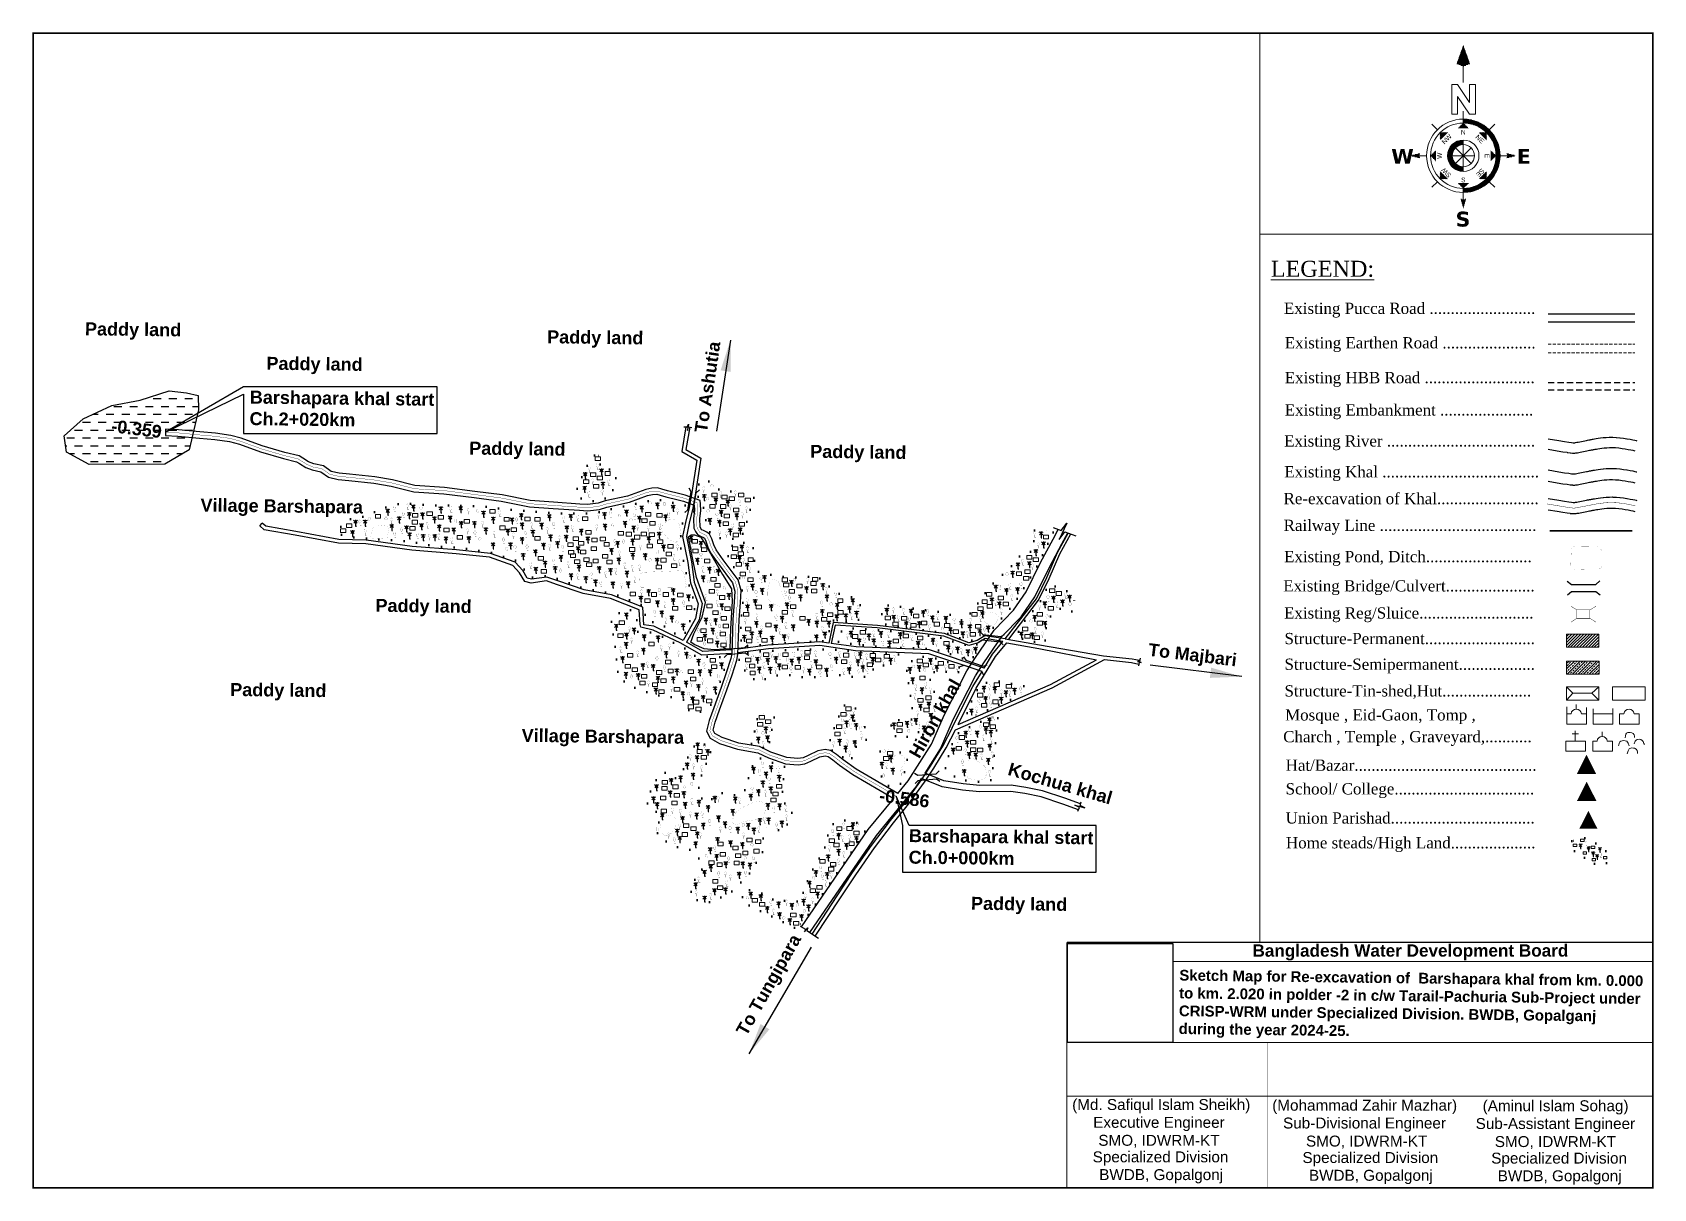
# Model space of a CAD drawing. Header units: millimetres. Extents: x 103 to 33028, y -150542 to -48.
# Drawn here: x 28769 to 31347, y -114427 to -112588 of the extents above; entities outside this region: 4.
import ezdxf
from ezdxf.enums import TextEntityAlignment as Align

# ---------------------------------------------------------------- set-up
doc = ezdxf.new("R2010")
doc.units = ezdxf.units.MM
doc.header["$MEASUREMENT"] = 0
for name, pattern in [('ACAD_ISO02W100', [15, 12, -3]), ('CENTERX2', [4, 2.5, -0.5, 0.5, -0.5]), ('DASHED', [0.75, 0.5, -0.25]), ('DASHED2', [0.375, 0.25, -0.125]), ('DOT2', [0.125, 0, -0.125]), ('HIDDENX2', [0.75, 0.5, -0.25]), ('PHANTOM2', [1.25, 0.625, -0.125, 0.125, -0.125, 0.125, -0.125])]:
    doc.linetypes.add(name, pattern=pattern)
for name, color, linetype, lineweight in [('Bazar', 97, 'Continuous', 15), ('Bridge or Culvert', 7, 'Continuous', 25), ('Church', 170, 'Continuous', 9), ('Earthan Road', 7, 'DASHED2', 9), ('Eid-Gah', 170, 'Continuous', 9), ('Existing Str', 7, 'PHANTOM2', 35), ('existing-profile', 5, 'ACAD_ISO02W100', 25), ('FRAM', 7, 'Continuous', 50), ('Graveyard', 40, 'Continuous', 9), ('HOUSE', 144, 'Continuous', 18), ('line', 10, 'Continuous', 9), ('Mosque', 170, 'Continuous', 9), ('OUTLINE', 7, 'Continuous', 15), ('p2', 32, 'Continuous', 15), ('PL', 7, 'Continuous', 15), ('Pond or Ditch', 7, 'Continuous', 9), ('PUCCA ROAD', 1, 'Continuous', 30), ('Rail Line', 14, 'TRACKS', 35), ('Temple', 170, 'Continuous', 9), ('Tomb', 170, 'Continuous', 9), ('Union', 7, 'Continuous', 15)]:
    doc.layers.add(name, color=color, linetype=linetype, lineweight=lineweight)
for name, color, linetype in [('boundary', 7, 'Continuous'), ('Earthen Emb', 42, 'Continuous'), ('Embankment', 6, 'DASHED'), ('HBB_BFS Road', 7, 'DASHED2'), ('Home Stead', 151, 'Continuous'), ('Khal', 4, 'Continuous'), ('RIVER', 150, 'Continuous'), ('TEXT', 5, 'Continuous'), ('Trees', 77, 'Continuous')]:
    doc.layers.add(name, color=color, linetype=linetype)
doc.styles.add('AR', font='arial.ttf', dxfattribs={"height": 450})
doc.styles.add('b', font='times.ttf')
doc.styles.add('LEG', font='romantic.ttf')
doc.styles.add('Romans', font='arial.ttf')
doc.styles.get("Standard").update_dxf_attribs({"font": 'arial.ttf'})
doc.styles.add('sum', font='arialbd.ttf')
doc.linetypes.add('TRACKS', pattern='A,0.15,[130,ltypeshp.shx,S=0.25,R=0,X=0,Y=0],0.15', length=0.3)
doc.dimstyles.get("Standard").update_dxf_attribs({"dimtxt": 0.18, "dimasz": 0.18, "dimexe": 0.18, "dimexo": 0.0625, "dimgap": 0.09, "dimtad": 0, "dimtih": 1, "dimtoh": 1, "dimdec": 4, "dimzin": 0, "dimdsep": 46, "dimtxsty": 'Standard', "dimblk": 'DATUMBLANK', "dimcen": 0.09, "dimadec": 0, "dimazin": 0, "dimtfac": 1, "dimtdec": 4, "dimtofl": 0, "dimtmove": 0, "dimatfit": 3, "dimfxl": 1, "dimtolj": 1, "dimtzin": 0, "dimarcsym": 0})
picture_1 = doc.add_image_def('image1.png', size_in_pixel=(204, 192))
pattern_1 = [(360, (26.19663, 31.512), (2e-14, 0.2822134), [])]
pattern_2 = [(360, (26.19663, 27.11894), (2e-14, 0.2822134), [])]
pattern_3 = [(180, (26.19663, 27.11894), (2e-14, 0.2822134), [])]
pattern_4 = [(45, (26.19663, 27.11894), (-0.199555, 0.199555), [])]
pattern_5 = [(90, (26.19663, 27.11894), (-0.2822134, 2e-14), [])]
pattern_6 = [(135, (26.19663, 27.11894), (-0.199555, -0.199555), [])]
pattern_7 = [(180, (26.19663, 27.11894), (-2e-14, -0.2822134), [])]
pattern_8 = [(225, (26.19663, 27.11894), (0.199555, -0.199555), [])]
pattern_9 = [(270, (26.19663, 27.11894), (0.2822134, -2e-14), [])]
pattern_10 = [(315, (26.19663, 27.11894), (0.199555, 0.199555), [])]

msp = doc.modelspace()

# ---------------------------------------------------------------- texts
at = {"layer": 'Embankment', "ltscale": 0.1, "char_height": 0.18, "attachment_point": 1}
for insert in [(103.2, -47.9), (103.2, -48.2), (103.4, -48.2)]:
    msp.add_mtext('\\A1;', dxfattribs=dict(at, insert=insert))
at = {"layer": 'FRAM', "linetype": 'Continuous', "lineweight": -3, "style": 'AR'}
for s, p in [('(Md. Safiqul Islam Sheikh)   ', (30574.1, -114301.6)), ('(Mohammad Zahir Mazhar)      ', (30907.7, -114302.7)), ('Executive Engineer     ', (30577.2, -114329.9)), ('Sub-Divisional Engineer       ', (30910.8, -114331)), ('SMO, IDWRM-KT     ', (30577.2, -114358.5)), ('SMO, IDWRM-KT      ', (30910.8, -114359.7)), ('Specialized Division     ', (30579.7, -114384.8)), ('Specialized Division     ', (30913.3, -114385.9)), ('BWDB, Gopalgonj     ', (30580.7, -114413)), ('BWDB, Gopalgonj     ', (30914.2, -114414.1))]:
    msp.add_text(s, height=17.375, dxfattribs=at).set_placement(p, align=Align.CENTER)
at = {"layer": 'FRAM', "linetype": 'Continuous', "style": 'AR'}
for s, p in [('(Aminul Islam Sohag)     ', (31207.9, -114303.5)), ('Sub-Assistant Engineer      ', (31211, -114331.8)), ('SMO, IDWRM-KT      ', (31211, -114360.5)), ('Specialized Division     ', (31213.5, -114386.8)), ('BWDB, Gopalgonj     ', (31214.4, -114414.9))]:
    msp.add_text(s, height=17.375, dxfattribs=at).set_placement(p, align=Align.CENTER)
at = {"layer": 'OUTLINE', "style": 'LEG'}
msp.add_text('%%ULEGEND:', height=25.44, dxfattribs=at).set_placement((30738.2, -112976.8))
at = {"layer": 'OUTLINE', "ltscale": 0.1, "style": 'b'}
for s, p in [('Railway Line .....................................', (30758.6, -113380.9)), (' Existing Reg/Sluice...........................', (30752.5, -113520.2)), ('Structure-Permanent..........................', (30760, -113560.9)), ('Structure-Semipermanent..................', (30760, -113601.7)), ('Structure-Tin-shed,Hut.....................', (30760, -113644.1)), ('Mosque , Eid-Gaon, Tomp ,', (30760.9, -113682.3)), ('Charch , Temple , Graveyard,........... ', (30757.9, -113716.9)), ('Home steads/High Land....................', (30762.3, -113885.6))]:
    msp.add_text(s, height=17.843, dxfattribs=at).set_placement(p)
at = {"layer": 'OUTLINE', "ltscale": 0.1, "char_height": 17.843, "width": 832.55, "attachment_point": 1, "style": 'b'}
for s, insert in [('Existing Pucca Road .........................', (30759.1, -113018)), ('Existing Earthen Road ......................', (30760.3, -113072.8)), ('Existing HBB Road ..........................', (30760.3, -113128.2)), ('Existing Embankment ......................', (30760.3, -113179.6)), (' Existing River ...................................', (30752.7, -113228.9)), ('Existing Khal .....................................', (30759.7, -113277.9)), ('Re-excavation of Khal........................', (30758.5, -113320.5)), (' Existing Pond, Ditch.........................', (30752.6, -113412.8)), (' Existing Bridge/Culvert.....................', (30751.3, -113459.3)), ('Hat/Bazar...........................................', (30761.8, -113744.4)), ('School/ College.................................', (30761.8, -113782)), ('Union Parishad..................................', (30761.8, -113828.3))]:
    msp.add_mtext(s, dxfattribs=dict(at, insert=insert))
at = {"layer": 'TEXT', "color": 7, "lineweight": 25, "style": 'sum'}
for s, height, rotation, p in [('To Ashutia', 20.21, 81.4554, (29841.5, -113225.6)), ('-0.359', 20.21, 353.0591, (28893.7, -113223.7)), ('To Majbari', 20.21, 353.0591, (30542.6, -113579.3)), ('Hiron khal ', 20.208, 60.5863, (30179.2, -113744)), ('-0.586', 20.21, 353.0591, (30114.6, -113811.3)), ('To Tungipara', 20.208, 60.5863, (29904.3, -114185.2))]:
    msp.add_text(s, height=height, rotation=rotation, dxfattribs=at).set_placement(p)
at = {"layer": 'TEXT', "color": 7, "style": 'sum'}
msp.add_text('Bangladesh Water Development Board', height=19.492, rotation=0.0165, dxfattribs=at).set_placement((30960.2, -114057.8), align=Align.CENTER)
at = {"layer": 'TEXT', "color": 7, "attachment_point": 1, "style": 'sum'}
for s, insert, char_height, width, rotation in [('Paddy land', (28852.7, -113049.2), 20.54, 397.532, 359.2928), ('Paddy land', (29587.6, -113061.9), 20.54, 397.532, 359.2928), ('Paddy land', (29141.2, -113104), 20.54, 397.532, 359.2928), ('Barshapara khal start\\PCh.2+020km', (29114.8, -113157.8), 20.536, 397.532, 359.2928), ('Paddy land', (29463.7, -113238.9), 20.54, 397.532, 359.2928), ('Paddy land', (30005.9, -113244), 20.54, 397.532, 359.2928), ('Village Barshapara', (29036.4, -113329.4), 20.536, 397.532, 359.2928), ('Paddy land', (29314.6, -113488.9), 20.54, 397.532, 359.2928), ('Paddy land', (29083.6, -113622.7), 20.54, 397.532, 359.2928), ('Village Barshapara', (29547.1, -113695.6), 20.536, 397.532, 359.2928), ('Kochua khal', (30324.3, -113748.7), 20.536, 397.532, 343.7798), ('Barshapara khal start\\PCh.0+000km', (30162.9, -113855.1), 20.536, 397.532, 359.2928), ('Paddy land', (30261.6, -113962.6), 20.54, 397.532, 359.2928), ('Sketch Map for Re-excavation of  Barshapara khal from km. 0.000 to km. 2.020 in polder -2 in c/w Tarail-Pachuria Sub-Project under CRISP-WRM under Specialized Division. BWDB, Gopalganj during the year 2024-25.', (30592.9, -114078.7), 17, 738.105, 359.2928), ('Paddy land ', (32818.2, -150504.7), 28.477, 551.245, 359.7933)]:
    msp.add_mtext(s, dxfattribs=dict(at, insert=insert, char_height=char_height, width=width, rotation=rotation))

# ---------------------------------------------------------------- blocks, each defined once
blk = doc.blocks.new('A$C7FEE66E4')
at = {"layer": 'Trees', "linetype": 'Continuous', "const_width": 0.000142}
blk.add_lwpolyline([(0, 0, 0.606435), (0, 0.0049, 0.606435)], format="xyb", close=True, dxfattribs=at)
at = {"layer": 'Trees', "linetype": 'Continuous', "const_width": 0.000252}
for points in [[(0, 0), (0, -0.0029)], [(0, -0.0029), (0.0017, -0.0029)]]:
    blk.add_lwpolyline(points, dxfattribs=at)
blk = doc.blocks.new('A$C01DB3217')
at = {"layer": 'Trees', "color": 1, "lineweight": 30}
blk.add_lwpolyline([(0, 0.0028), (0, -0.0071), (0.0015, -0.0071)], dxfattribs=at)
for centre, start, end in [((-0.012, -0.0154), 41.2491, 62.6782), ((0.012, -0.0154), 117.3218, 138.7509)]:
    blk.add_arc(centre, 0.0195, start, end, dxfattribs=at)
blk = doc.blocks.new('A$C5FE22593')
h = blk.add_hatch()
h.set_pattern_fill('_USER', color=11, scale=0.282213, style=0, pattern_type=0)
h.set_pattern_definition(pattern_1)
h.paths.add_polyline_path([(26.2, 66.79), (23.84, 60.2), (26.2, 59.26), (28.55, 60.2)])
h = blk.add_hatch()
h.set_pattern_fill('_USER', color=11, scale=0.282213, style=0, pattern_type=0)
h.set_pattern_definition(pattern_1)
h.paths.add_polyline_path([(26.2, 66.79), (23.84, 60.2), (26.2, 59.26), (28.55, 60.2)])
h = blk.add_hatch()
h.set_pattern_fill('_USER', color=11, scale=0.282213, style=0, pattern_type=0)
h.set_pattern_definition(pattern_1)
h.paths.add_polyline_path([(26.2, 66.79), (23.84, 60.2), (26.2, 59.26), (28.55, 60.2)])
h = blk.add_hatch()
h.set_pattern_fill('_USER', color=11, scale=0.282213, style=0, pattern_type=0)
h.set_pattern_definition(pattern_1)
h.paths.add_polyline_path([(26.2, 66.79), (23.84, 60.2), (26.2, 59.26), (28.55, 60.2)])
h = blk.add_hatch()
h.set_pattern_fill('_USER', color=11, scale=0.282213, angle=135, style=0, pattern_type=0)
h.set_pattern_definition(pattern_6)
h.paths.add_polyline_path([(20.54, 35.43), (17.88, 35.43), (17.88, 32.77)])
h = blk.add_hatch()
h.set_pattern_fill('_USER', color=11, scale=0.282213, angle=135, style=0, pattern_type=0)
h.set_pattern_definition(pattern_6)
h.paths.add_polyline_path([(20.54, 35.43), (17.88, 35.43), (17.88, 32.77)])
h = blk.add_hatch()
h.set_pattern_fill('_USER', color=11, scale=0.282213, angle=135, style=0, pattern_type=0)
h.set_pattern_definition(pattern_6)
h.paths.add_polyline_path([(20.54, 35.43), (17.88, 35.43), (17.88, 32.77)])
h = blk.add_hatch()
h.set_pattern_fill('_USER', color=11, scale=0.282213, angle=135, style=0, pattern_type=0)
h.set_pattern_definition(pattern_6)
h.paths.add_polyline_path([(20.54, 35.43), (17.88, 35.43), (17.88, 32.77)])
h = blk.add_hatch(color=11)
h.paths.add_polyline_path([(26.2, 15.36), (26.2, 13.92, 1), (26.2, 40.32), (26.2, 38.88, -1)])
h.paths.add_polyline_path([(26.2, 31.11), (26.2, 32.76, 1), (26.2, 21.47), (26.2, 23.13, -1)])
h = blk.add_hatch(color=11)
h.paths.add_polyline_path([(26.2, 15.36), (26.2, 13.92, 1), (26.2, 40.32), (26.2, 38.88, -1)])
h.paths.add_polyline_path([(26.2, 31.11), (26.2, 32.76, 1), (26.2, 21.47), (26.2, 23.13, -1)])
h = blk.add_hatch(color=11)
h.paths.add_polyline_path([(26.2, 15.36), (26.2, 13.92, 1), (26.2, 40.32), (26.2, 38.88, -1)])
h.paths.add_polyline_path([(26.2, 31.11), (26.2, 32.76, 1), (26.2, 21.47), (26.2, 23.13, -1)])
h = blk.add_hatch(color=11)
h.paths.add_polyline_path([(26.2, 15.36), (26.2, 13.92, 1), (26.2, 40.32), (26.2, 38.88, -1)])
h.paths.add_polyline_path([(26.2, 31.11), (26.2, 32.76, 1), (26.2, 21.47), (26.2, 23.13, -1)])
h = blk.add_hatch()
h.set_pattern_fill('_USER', color=11, scale=0.282213, angle=90, style=0, pattern_type=0)
h.set_pattern_definition(pattern_5)
h.paths.add_polyline_path([(28.08, 37), (26.2, 38.88), (24.32, 37)])
h = blk.add_hatch()
h.set_pattern_fill('_USER', color=11, scale=0.282213, angle=90, style=0, pattern_type=0)
h.set_pattern_definition(pattern_5)
h.paths.add_polyline_path([(28.08, 37), (26.2, 38.88), (24.32, 37)])
h = blk.add_hatch()
h.set_pattern_fill('_USER', color=11, scale=0.282213, angle=90, style=0, pattern_type=0)
h.set_pattern_definition(pattern_5)
h.paths.add_polyline_path([(28.08, 37), (26.2, 38.88), (24.32, 37)])
h = blk.add_hatch()
h.set_pattern_fill('_USER', color=11, scale=0.282213, angle=90, style=0, pattern_type=0)
h.set_pattern_definition(pattern_5)
h.paths.add_polyline_path([(28.08, 37), (26.2, 38.88), (24.32, 37)])
h = blk.add_hatch()
h.set_pattern_fill('_USER', color=11, scale=0.282213, style=0, pattern_type=0)
h.set_pattern_definition(pattern_2)
h.paths.add_polyline_path([(39.4, 27.12, 0.414214), (26.2, 40.32), (26.2, 38.88, -0.414214), (37.96, 27.12, -0.414214), (26.2, 15.36), (26.2, 13.92, 0.414214)])
h = blk.add_hatch()
h.set_pattern_fill('_USER', color=11, scale=0.282213, style=0, pattern_type=0)
h.set_pattern_definition(pattern_2)
h.paths.add_polyline_path([(39.4, 27.12, 0.414214), (26.2, 40.32), (26.2, 38.88, -0.414214), (37.96, 27.12, -0.414214), (26.2, 15.36), (26.2, 13.92, 0.414214)])
h = blk.add_hatch()
h.set_pattern_fill('_USER', color=11, scale=0.282213, style=0, pattern_type=0)
h.set_pattern_definition(pattern_2)
h.paths.add_polyline_path([(39.4, 27.12, 0.414214), (26.2, 40.32), (26.2, 38.88, -0.414214), (37.96, 27.12, -0.414214), (26.2, 15.36), (26.2, 13.92, 0.414214)])
h = blk.add_hatch()
h.set_pattern_fill('_USER', color=11, scale=0.282213, style=0, pattern_type=0)
h.set_pattern_definition(pattern_2)
h.paths.add_polyline_path([(39.4, 27.12, 0.414214), (26.2, 40.32), (26.2, 38.88, -0.414214), (37.96, 27.12, -0.414214), (26.2, 15.36), (26.2, 13.92, 0.414214)])
h = blk.add_hatch()
h.set_pattern_fill('_USER', color=11, scale=0.282213, angle=45, style=0, pattern_type=0)
h.set_pattern_definition(pattern_4)
h.paths.add_polyline_path([(34.51, 32.77), (34.51, 35.43), (31.85, 35.43)])
h = blk.add_hatch()
h.set_pattern_fill('_USER', color=11, scale=0.282213, angle=45, style=0, pattern_type=0)
h.set_pattern_definition(pattern_4)
h.paths.add_polyline_path([(34.51, 32.77), (34.51, 35.43), (31.85, 35.43)])
h = blk.add_hatch()
h.set_pattern_fill('_USER', color=11, scale=0.282213, angle=45, style=0, pattern_type=0)
h.set_pattern_definition(pattern_4)
h.paths.add_polyline_path([(34.51, 32.77), (34.51, 35.43), (31.85, 35.43)])
h = blk.add_hatch()
h.set_pattern_fill('_USER', color=11, scale=0.282213, angle=45, style=0, pattern_type=0)
h.set_pattern_definition(pattern_4)
h.paths.add_polyline_path([(34.51, 32.77), (34.51, 35.43), (31.85, 35.43)])
h = blk.add_hatch()
h.set_pattern_fill('_USER', color=11, scale=0.282213, style=0, pattern_type=0)
h.set_pattern_definition(pattern_2)
h.paths.add_polyline_path([(26.2, 31.11), (26.2, 32.76, 0.414214), (20.55, 27.12, 0.414214), (26.2, 21.47), (26.2, 23.13, -0.414214), (22.21, 27.12, -0.414214)])
h = blk.add_hatch()
h.set_pattern_fill('_USER', color=11, scale=0.282213, style=0, pattern_type=0)
h.set_pattern_definition(pattern_2)
h.paths.add_polyline_path([(26.2, 31.11), (26.2, 32.76, 0.414214), (20.55, 27.12, 0.414214), (26.2, 21.47), (26.2, 23.13, -0.414214), (22.21, 27.12, -0.414214)])
h = blk.add_hatch()
h.set_pattern_fill('_USER', color=11, scale=0.282213, style=0, pattern_type=0)
h.set_pattern_definition(pattern_2)
h.paths.add_polyline_path([(26.2, 31.11), (26.2, 32.76, 0.414214), (20.55, 27.12, 0.414214), (26.2, 21.47), (26.2, 23.13, -0.414214), (22.21, 27.12, -0.414214)])
h = blk.add_hatch()
h.set_pattern_fill('_USER', color=11, scale=0.282213, style=0, pattern_type=0)
h.set_pattern_definition(pattern_2)
h.paths.add_polyline_path([(26.2, 31.11), (26.2, 32.76, 0.414214), (20.55, 27.12, 0.414214), (26.2, 21.47), (26.2, 23.13, -0.414214), (22.21, 27.12, -0.414214)])
h = blk.add_hatch()
h.set_pattern_fill('_USER', color=11, scale=0.282213, style=0, pattern_type=0)
h.set_pattern_definition(pattern_3)
h.paths.add_polyline_path([(10.67, 26.18), (10.2, 27.12), (10.67, 28.06), (7.38, 27.12)])
h = blk.add_hatch()
h.set_pattern_fill('_USER', color=11, scale=0.282213, style=0, pattern_type=0)
h.set_pattern_definition(pattern_3)
h.paths.add_polyline_path([(10.67, 26.18), (10.2, 27.12), (10.67, 28.06), (7.38, 27.12)])
h = blk.add_hatch()
h.set_pattern_fill('_USER', color=11, scale=0.282213, style=0, pattern_type=0)
h.set_pattern_definition(pattern_3)
h.paths.add_polyline_path([(10.67, 26.18), (10.2, 27.12), (10.67, 28.06), (7.38, 27.12)])
h = blk.add_hatch()
h.set_pattern_fill('_USER', color=11, scale=0.282213, style=0, pattern_type=0)
h.set_pattern_definition(pattern_3)
h.paths.add_polyline_path([(10.67, 26.18), (10.2, 27.12), (10.67, 28.06), (7.38, 27.12)])
h = blk.add_hatch()
h.set_pattern_fill('_USER', color=11, scale=0.282213, angle=180, style=0, pattern_type=0)
h.set_pattern_definition(pattern_7)
h.paths.add_polyline_path([(16.32, 29), (14.44, 27.12), (16.32, 25.24)])
h = blk.add_hatch()
h.set_pattern_fill('_USER', color=11, scale=0.282213, angle=180, style=0, pattern_type=0)
h.set_pattern_definition(pattern_7)
h.paths.add_polyline_path([(16.32, 29), (14.44, 27.12), (16.32, 25.24)])
h = blk.add_hatch()
h.set_pattern_fill('_USER', color=11, scale=0.282213, angle=180, style=0, pattern_type=0)
h.set_pattern_definition(pattern_7)
h.paths.add_polyline_path([(16.32, 29), (14.44, 27.12), (16.32, 25.24)])
h = blk.add_hatch()
h.set_pattern_fill('_USER', color=11, scale=0.282213, angle=180, style=0, pattern_type=0)
h.set_pattern_definition(pattern_7)
h.paths.add_polyline_path([(16.32, 29), (14.44, 27.12), (16.32, 25.24)])
h = blk.add_hatch()
h.set_pattern_fill('_USER', color=11, scale=0.282213, style=0, pattern_type=0)
h.set_pattern_definition(pattern_2)
h.paths.add_polyline_path([(36.07, 29), (36.07, 25.24), (37.96, 27.12)])
h = blk.add_hatch()
h.set_pattern_fill('_USER', color=11, scale=0.282213, style=0, pattern_type=0)
h.set_pattern_definition(pattern_2)
h.paths.add_polyline_path([(36.07, 29), (36.07, 25.24), (37.96, 27.12)])
h = blk.add_hatch()
h.set_pattern_fill('_USER', color=11, scale=0.282213, style=0, pattern_type=0)
h.set_pattern_definition(pattern_2)
h.paths.add_polyline_path([(36.07, 29), (36.07, 25.24), (37.96, 27.12)])
h = blk.add_hatch()
h.set_pattern_fill('_USER', color=11, scale=0.282213, style=0, pattern_type=0)
h.set_pattern_definition(pattern_2)
h.paths.add_polyline_path([(36.07, 29), (36.07, 25.24), (37.96, 27.12)])
h = blk.add_hatch()
h.set_pattern_fill('_USER', color=11, scale=0.282213, style=0, pattern_type=0)
h.set_pattern_definition(pattern_2)
h.paths.add_polyline_path([(45.01, 27.12), (41.72, 28.06), (42.19, 27.12), (41.72, 26.18)])
h = blk.add_hatch()
h.set_pattern_fill('_USER', color=11, scale=0.282213, style=0, pattern_type=0)
h.set_pattern_definition(pattern_2)
h.paths.add_polyline_path([(45.01, 27.12), (41.72, 28.06), (42.19, 27.12), (41.72, 26.18)])
h = blk.add_hatch()
h.set_pattern_fill('_USER', color=11, scale=0.282213, style=0, pattern_type=0)
h.set_pattern_definition(pattern_2)
h.paths.add_polyline_path([(45.01, 27.12), (41.72, 28.06), (42.19, 27.12), (41.72, 26.18)])
h = blk.add_hatch()
h.set_pattern_fill('_USER', color=11, scale=0.282213, style=0, pattern_type=0)
h.set_pattern_definition(pattern_2)
h.paths.add_polyline_path([(45.01, 27.12), (41.72, 28.06), (42.19, 27.12), (41.72, 26.18)])
h = blk.add_hatch()
h.set_pattern_fill('_USER', color=11, scale=0.282213, angle=-135, style=0, pattern_type=0)
h.set_pattern_definition(pattern_8)
h.paths.add_polyline_path([(17.88, 21.46), (17.88, 18.8), (20.54, 18.8)])
h = blk.add_hatch()
h.set_pattern_fill('_USER', color=11, scale=0.282213, angle=-135, style=0, pattern_type=0)
h.set_pattern_definition(pattern_8)
h.paths.add_polyline_path([(17.88, 21.46), (17.88, 18.8), (20.54, 18.8)])
h = blk.add_hatch()
h.set_pattern_fill('_USER', color=11, scale=0.282213, angle=-135, style=0, pattern_type=0)
h.set_pattern_definition(pattern_8)
h.paths.add_polyline_path([(17.88, 21.46), (17.88, 18.8), (20.54, 18.8)])
h = blk.add_hatch()
h.set_pattern_fill('_USER', color=11, scale=0.282213, angle=-135, style=0, pattern_type=0)
h.set_pattern_definition(pattern_8)
h.paths.add_polyline_path([(17.88, 21.46), (17.88, 18.8), (20.54, 18.8)])
h = blk.add_hatch()
h.set_pattern_fill('_USER', color=11, scale=0.282213, angle=-45, style=0, pattern_type=0)
h.set_pattern_definition(pattern_10)
h.paths.add_polyline_path([(31.85, 18.8), (34.51, 18.8), (34.51, 21.46)])
h = blk.add_hatch()
h.set_pattern_fill('_USER', color=11, scale=0.282213, angle=-45, style=0, pattern_type=0)
h.set_pattern_definition(pattern_10)
h.paths.add_polyline_path([(31.85, 18.8), (34.51, 18.8), (34.51, 21.46)])
h = blk.add_hatch()
h.set_pattern_fill('_USER', color=11, scale=0.282213, angle=-45, style=0, pattern_type=0)
h.set_pattern_definition(pattern_10)
h.paths.add_polyline_path([(31.85, 18.8), (34.51, 18.8), (34.51, 21.46)])
h = blk.add_hatch()
h.set_pattern_fill('_USER', color=11, scale=0.282213, angle=-45, style=0, pattern_type=0)
h.set_pattern_definition(pattern_10)
h.paths.add_polyline_path([(31.85, 18.8), (34.51, 18.8), (34.51, 21.46)])
h = blk.add_hatch()
h.set_pattern_fill('_USER', color=11, scale=0.282213, angle=-90, style=0, pattern_type=0)
h.set_pattern_definition(pattern_9)
h.paths.add_polyline_path([(24.32, 17.24), (26.2, 15.36), (28.08, 17.24)])
h = blk.add_hatch()
h.set_pattern_fill('_USER', color=11, scale=0.282213, angle=-90, style=0, pattern_type=0)
h.set_pattern_definition(pattern_9)
h.paths.add_polyline_path([(24.32, 17.24), (26.2, 15.36), (28.08, 17.24)])
h = blk.add_hatch()
h.set_pattern_fill('_USER', color=11, scale=0.282213, angle=-90, style=0, pattern_type=0)
h.set_pattern_definition(pattern_9)
h.paths.add_polyline_path([(24.32, 17.24), (26.2, 15.36), (28.08, 17.24)])
h = blk.add_hatch()
h.set_pattern_fill('_USER', color=11, scale=0.282213, angle=-90, style=0, pattern_type=0)
h.set_pattern_definition(pattern_9)
h.paths.add_polyline_path([(24.32, 17.24), (26.2, 15.36), (28.08, 17.24)])
h = blk.add_hatch()
h.set_pattern_fill('_USER', color=11, scale=0.282213, style=0, pattern_type=0)
h.set_pattern_definition(pattern_2)
h.paths.add_polyline_path([(27.14, 11.6), (26.2, 11.13), (25.26, 11.6), (26.2, 8.3)])
h = blk.add_hatch()
h.set_pattern_fill('_USER', color=11, scale=0.282213, style=0, pattern_type=0)
h.set_pattern_definition(pattern_2)
h.paths.add_polyline_path([(27.14, 11.6), (26.2, 11.13), (25.26, 11.6), (26.2, 8.3)])
h = blk.add_hatch()
h.set_pattern_fill('_USER', color=11, scale=0.282213, style=0, pattern_type=0)
h.set_pattern_definition(pattern_2)
h.paths.add_polyline_path([(27.14, 11.6), (26.2, 11.13), (25.26, 11.6), (26.2, 8.3)])
h = blk.add_hatch()
h.set_pattern_fill('_USER', color=11, scale=0.282213, style=0, pattern_type=0)
h.set_pattern_definition(pattern_2)
h.paths.add_polyline_path([(27.14, 11.6), (26.2, 11.13), (25.26, 11.6), (26.2, 8.3)])
at = {"color": 11}
for p, q in [((26.2, 53.5), (26.2, 59.26)), ((26.2, 53.5), (26.2, 59.26)), ((26.2, 53.5), (26.2, 59.26)), ((26.2, 53.5), (26.2, 59.26)), ((26.2, 40.32), (26.2, 43.11)), ((26.2, 40.32), (26.2, 43.11)), ((26.2, 40.32), (26.2, 43.11)), ((26.2, 40.32), (26.2, 43.11)), ((16.86, 36.46), (14.89, 38.43)), ((16.86, 36.46), (14.89, 38.43)), ((16.86, 36.46), (14.89, 38.43)), ((16.86, 36.46), (14.89, 38.43)), ((26.2, 40.32), (26.2, 38.88)), ((26.2, 40.32), (26.2, 38.88)), ((26.2, 40.32), (26.2, 38.88)), ((26.2, 40.32), (26.2, 38.88)), ((35.53, 36.46), (37.5, 38.43)), ((35.53, 36.46), (37.5, 38.43)), ((35.53, 36.46), (37.5, 38.43)), ((35.53, 36.46), (37.5, 38.43)), ((23.37, 24.3), (29.02, 29.94)), ((29.02, 24.3), (23.37, 29.94)), ((29.02, 29.94), (23.37, 24.3)), ((23.37, 29.94), (29.02, 24.3)), ((23.37, 24.3), (29.02, 29.94)), ((29.02, 24.3), (23.37, 29.94)), ((29.02, 29.94), (23.37, 24.3)), ((23.37, 29.94), (29.02, 24.3)), ((23.37, 24.3), (29.02, 29.94)), ((29.02, 24.3), (23.37, 29.94)), ((29.02, 29.94), (23.37, 24.3)), ((23.37, 29.94), (29.02, 24.3)), ((23.37, 24.3), (29.02, 29.94)), ((29.02, 24.3), (23.37, 29.94)), ((29.02, 29.94), (23.37, 24.3)), ((23.37, 29.94), (29.02, 24.3)), ((26.2, 31.11), (26.2, 32.76)), ((26.2, 31.11), (26.2, 32.76)), ((26.2, 31.11), (26.2, 32.76)), ((26.2, 31.11), (26.2, 32.76)), ((26.2, 23.13), (26.2, 31.11)), ((26.2, 31.11), (26.2, 23.13)), ((26.2, 23.13), (26.2, 31.11)), ((26.2, 31.11), (26.2, 23.13)), ((26.2, 23.13), (26.2, 31.11)), ((26.2, 31.11), (26.2, 23.13)), ((26.2, 23.13), (26.2, 31.11)), ((26.2, 31.11), (26.2, 23.13)), ((12.99, 27.12), (10.2, 27.12)), ((12.99, 27.12), (10.2, 27.12)), ((12.99, 27.12), (10.2, 27.12)), ((12.99, 27.12), (10.2, 27.12)), ((22.21, 27.12), (30.19, 27.12)), ((30.19, 27.12), (22.21, 27.12)), ((22.21, 27.12), (30.19, 27.12)), ((30.19, 27.12), (22.21, 27.12)), ((22.21, 27.12), (30.19, 27.12)), ((30.19, 27.12), (22.21, 27.12)), ((22.21, 27.12), (30.19, 27.12)), ((30.19, 27.12), (22.21, 27.12)), ((39.4, 27.12), (42.19, 27.12)), ((39.4, 27.12), (42.19, 27.12)), ((39.4, 27.12), (42.19, 27.12)), ((39.4, 27.12), (42.19, 27.12)), ((16.86, 17.78), (14.89, 15.81)), ((16.86, 17.78), (14.89, 15.81)), ((16.86, 17.78), (14.89, 15.81)), ((16.86, 17.78), (14.89, 15.81)), ((26.2, 23.13), (26.2, 21.47)), ((26.2, 23.13), (26.2, 21.47)), ((26.2, 23.13), (26.2, 21.47)), ((26.2, 23.13), (26.2, 21.47)), ((35.53, 17.78), (37.5, 15.81)), ((35.53, 17.78), (37.5, 15.81)), ((35.53, 17.78), (37.5, 15.81)), ((35.53, 17.78), (37.5, 15.81)), ((26.2, 13.92), (26.2, 15.36)), ((26.2, 13.92), (26.2, 15.36)), ((26.2, 13.92), (26.2, 15.36)), ((26.2, 13.92), (26.2, 15.36)), ((26.2, 13.92), (26.2, 11.13)), ((26.2, 13.92), (26.2, 11.13)), ((26.2, 13.92), (26.2, 11.13)), ((26.2, 13.92), (26.2, 11.13))]:
    blk.add_line(p, q, dxfattribs=at)
at = {"color": 1}
for p, q in [((22.03, 52.68), (24.16, 52.68)), ((22.03, 42.01), (22.03, 52.68)), ((22.03, 52.68), (24.16, 52.68)), ((22.03, 42.01), (22.03, 52.68)), ((22.03, 52.68), (24.16, 52.68)), ((22.03, 42.01), (22.03, 52.68)), ((22.03, 52.68), (24.16, 52.68)), ((22.03, 42.01), (22.03, 52.68)), ((24.16, 52.68), (28.43, 46.28)), ((24.16, 52.68), (28.43, 46.28)), ((24.16, 52.68), (28.43, 46.28)), ((24.16, 52.68), (28.43, 46.28)), ((28.43, 52.68), (30.56, 52.68)), ((28.43, 46.28), (28.43, 52.68)), ((28.43, 52.68), (30.56, 52.68)), ((28.43, 46.28), (28.43, 52.68)), ((28.43, 52.68), (30.56, 52.68)), ((28.43, 46.28), (28.43, 52.68)), ((28.43, 52.68), (30.56, 52.68)), ((28.43, 46.28), (28.43, 52.68)), ((30.56, 52.68), (30.56, 42.01)), ((30.56, 52.68), (30.56, 42.01)), ((30.56, 52.68), (30.56, 42.01)), ((30.56, 52.68), (30.56, 42.01)), ((24.16, 48.41), (24.16, 42.01)), ((28.43, 42.01), (24.16, 48.41)), ((24.16, 48.41), (24.16, 42.01)), ((28.43, 42.01), (24.16, 48.41)), ((24.16, 48.41), (24.16, 42.01)), ((28.43, 42.01), (24.16, 48.41)), ((24.16, 48.41), (24.16, 42.01)), ((28.43, 42.01), (24.16, 48.41)), ((24.16, 42.01), (22.03, 42.01)), ((24.16, 42.01), (22.03, 42.01)), ((24.16, 42.01), (22.03, 42.01)), ((24.16, 42.01), (22.03, 42.01)), ((30.56, 42.01), (28.43, 42.01)), ((30.56, 42.01), (28.43, 42.01)), ((30.56, 42.01), (28.43, 42.01)), ((30.56, 42.01), (28.43, 42.01))]:
    blk.add_line(p, q, dxfattribs=at)
at = {"color": 11}
for radius in [13.2, 13.2, 13.2, 13.2, 11.76, 11.76, 11.76, 11.76, 5.64, 5.64, 5.64, 5.64, 3.99, 3.99, 3.99, 3.99]:
    blk.add_circle((26.2, 27.12), radius, dxfattribs=at)
for points in [[(26.2, 66.79), (23.84, 60.2), (26.2, 59.26)], [(26.2, 66.79), (23.84, 60.2), (26.2, 59.26)], [(26.2, 66.79), (23.84, 60.2), (26.2, 59.26)], [(26.2, 66.79), (23.84, 60.2), (26.2, 59.26)], [(26.2, 59.26), (28.55, 60.2), (26.2, 66.79)], [(26.2, 59.26), (28.55, 60.2), (26.2, 66.79)], [(26.2, 59.26), (28.55, 60.2), (26.2, 66.79)], [(26.2, 59.26), (28.55, 60.2), (26.2, 66.79)], [(17.88, 35.43), (20.54, 35.43), (17.88, 32.77)], [(17.88, 35.43), (20.54, 35.43), (17.88, 32.77)], [(17.88, 35.43), (20.54, 35.43), (17.88, 32.77)], [(17.88, 35.43), (20.54, 35.43), (17.88, 32.77)], [(26.2, 38.88), (28.08, 37), (24.32, 37)], [(26.2, 38.88), (28.08, 37), (24.32, 37)], [(26.2, 38.88), (28.08, 37), (24.32, 37)], [(26.2, 38.88), (28.08, 37), (24.32, 37)], [(34.51, 35.43), (34.51, 32.77), (31.85, 35.43)], [(34.51, 35.43), (34.51, 32.77), (31.85, 35.43)], [(34.51, 35.43), (34.51, 32.77), (31.85, 35.43)], [(34.51, 35.43), (34.51, 32.77), (31.85, 35.43)], [(7.38, 27.12), (10.67, 28.06), (10.2, 27.12)], [(7.38, 27.12), (10.67, 28.06), (10.2, 27.12)], [(7.38, 27.12), (10.67, 28.06), (10.2, 27.12)], [(7.38, 27.12), (10.67, 28.06), (10.2, 27.12)], [(10.67, 26.18), (10.2, 27.12), (7.38, 27.12)], [(10.67, 26.18), (10.2, 27.12), (7.38, 27.12)], [(10.67, 26.18), (10.2, 27.12), (7.38, 27.12)], [(10.67, 26.18), (10.2, 27.12), (7.38, 27.12)], [(14.44, 27.12), (16.32, 29), (16.32, 25.24)], [(14.44, 27.12), (16.32, 29), (16.32, 25.24)], [(14.44, 27.12), (16.32, 29), (16.32, 25.24)], [(14.44, 27.12), (16.32, 29), (16.32, 25.24)], [(37.96, 27.12), (36.07, 25.24), (36.07, 29)], [(37.96, 27.12), (36.07, 25.24), (36.07, 29)], [(37.96, 27.12), (36.07, 25.24), (36.07, 29)], [(37.96, 27.12), (36.07, 25.24), (36.07, 29)], [(41.72, 28.06), (42.19, 27.12), (45.01, 27.12)], [(41.72, 28.06), (42.19, 27.12), (45.01, 27.12)], [(41.72, 28.06), (42.19, 27.12), (45.01, 27.12)], [(41.72, 28.06), (42.19, 27.12), (45.01, 27.12)], [(45.01, 27.12), (41.72, 26.18), (42.19, 27.12)], [(45.01, 27.12), (41.72, 26.18), (42.19, 27.12)], [(45.01, 27.12), (41.72, 26.18), (42.19, 27.12)], [(45.01, 27.12), (41.72, 26.18), (42.19, 27.12)], [(17.88, 18.8), (17.88, 21.46), (20.54, 18.8)], [(17.88, 18.8), (17.88, 21.46), (20.54, 18.8)], [(17.88, 18.8), (17.88, 21.46), (20.54, 18.8)], [(17.88, 18.8), (17.88, 21.46), (20.54, 18.8)], [(34.51, 18.8), (31.85, 18.8), (34.51, 21.46)], [(34.51, 18.8), (31.85, 18.8), (34.51, 21.46)], [(34.51, 18.8), (31.85, 18.8), (34.51, 21.46)], [(34.51, 18.8), (31.85, 18.8), (34.51, 21.46)], [(26.2, 15.36), (24.32, 17.24), (28.08, 17.24)], [(26.2, 15.36), (24.32, 17.24), (28.08, 17.24)], [(26.2, 15.36), (24.32, 17.24), (28.08, 17.24)], [(26.2, 15.36), (24.32, 17.24), (28.08, 17.24)], [(26.2, 8.3), (25.26, 11.6), (26.2, 11.13)], [(26.2, 8.3), (25.26, 11.6), (26.2, 11.13)], [(26.2, 8.3), (25.26, 11.6), (26.2, 11.13)], [(26.2, 8.3), (25.26, 11.6), (26.2, 11.13)], [(27.14, 11.6), (26.2, 11.13), (26.2, 8.3)], [(27.14, 11.6), (26.2, 11.13), (26.2, 8.3)], [(27.14, 11.6), (26.2, 11.13), (26.2, 8.3)], [(27.14, 11.6), (26.2, 11.13), (26.2, 8.3)]]:
    blk.add_solid(points, dxfattribs=at)
at = {"color": 11, "style": 'Romans'}
for s, height, rotation, p in [('NW', 1.693, 45, (20.81, 32.51)), ('NW', 1.693, 45, (20.81, 32.51)), ('NW', 1.693, 45, (20.81, 32.51)), ('NW', 1.693, 45, (20.81, 32.51)), ('NE', 1.693, 315, (31.57, 32.5)), ('NE', 1.693, 315, (31.57, 32.5)), ('NE', 1.693, 315, (31.57, 32.5)), ('NE', 1.693, 315, (31.57, 32.5)), ('W', 1.69, 90, (18.48, 27.11)), ('W', 1.69, 90, (18.48, 27.11)), ('W', 1.69, 90, (18.48, 27.11)), ('W', 1.69, 90, (18.48, 27.11)), ('E', 1.69, 270, (33.89, 27.05)), ('E', 1.69, 270, (33.89, 27.05)), ('E', 1.69, 270, (33.89, 27.05)), ('E', 1.69, 270, (33.89, 27.05)), ('SW', 1.693, 135, (20.67, 21.59)), ('SW', 1.693, 135, (20.67, 21.59)), ('SW', 1.693, 135, (20.67, 21.59)), ('SW', 1.693, 135, (20.67, 21.59)), ('SE', 1.693, 225, (31.7, 21.6)), ('SE', 1.693, 225, (31.7, 21.6)), ('SE', 1.693, 225, (31.7, 21.6)), ('SE', 1.693, 225, (31.7, 21.6))]:
    blk.add_text(s, height=height, rotation=rotation, dxfattribs=at).set_placement(p, align=Align.CENTER)
for s, p in [('N', (26.2, 34.74)), ('N', (26.2, 34.74)), ('N', (26.2, 34.74)), ('N', (26.2, 34.74)), ('S', (26.19, 17.56)), ('S', (26.19, 17.56)), ('S', (26.19, 17.56)), ('S', (26.19, 17.56))]:
    blk.add_text(s, height=1.69, dxfattribs=at).set_placement(p, align=Align.CENTER)
at = {"layer": 'p2', "color": 1, "char_height": 5.3676, "attachment_point": 5}
for s, insert in [('{\\fVerdana|b1|i0|c0|p34;W}', (4.33, 26.9)), ('{\\fVerdana|b1|i0|c0|p34;W}', (4.33, 26.9)), ('{\\fVerdana|b1|i0|c0|p34;W}', (4.33, 26.9)), ('{\\fVerdana|b1|i0|c0|p34;W}', (4.33, 26.9)), ('{\\fVerdana|b1|i0|c0|p34;E}', (47.97, 26.9)), ('{\\fVerdana|b1|i0|c0|p34;E}', (47.97, 26.9)), ('{\\fVerdana|b1|i0|c0|p34;E}', (47.97, 26.9)), ('{\\fVerdana|b1|i0|c0|p34;E}', (47.97, 26.9)), ('{\\fVerdana|b1|i0|c0|p34;S}', (26.07, 4.27)), ('{\\fVerdana|b1|i0|c0|p34;S}', (26.07, 4.27)), ('{\\fVerdana|b1|i0|c0|p34;S}', (26.07, 4.27)), ('{\\fVerdana|b1|i0|c0|p34;S}', (26.07, 4.27))]:
    blk.add_mtext(s, dxfattribs=dict(at, insert=insert))
blk = doc.blocks.new('A$C3B865840')
at = {"layer": 'Bridge or Culvert', "color": 7, "linetype": 'Continuous', "lineweight": 30}
for points in [[(0, 43.6), (13.8, 33.1), (91.3, 33.3), (105, 44.2)], [(0.2, 0), (13.9, 10.6), (91.4, 10.9), (105.2, 0.2)]]:
    blk.add_lwpolyline(points, dxfattribs=at)
blk = doc.blocks.new('_DatumBlank')
at = {"color": 0, "linetype": 'ByBlock', "lineweight": -2}
for p, q in [((0, 0.577), (-1, 0)), ((0, -0.577), (0, 0.577)), ((-1, 0), (0, -0.577))]:
    blk.add_line(p, q, dxfattribs=at)

# ---------------------------------------------------------------- hatches: boundary and pattern name
at = {"layer": 'Bazar'}
for color, points in [(256, [(31240.2, -113736.9), (31224.7, -113767.5), (31255.7, -113767.5)]), (5, [(31240.5, -113779.7), (31225, -113810.2), (31256, -113810.2)])]:
    msp.add_hatch(color=color, dxfattribs=at).paths.add_polyline_path(points)
at = {"layer": 'HOUSE'}
h = msp.add_hatch(dxfattribs=at)
h.set_pattern_fill('ANSI31', color=256, scale=26.610231, style=0)
h.set_pattern_definition([(45, (-3048715.9783, -10817931.2563), (-2.3520343171, 2.3520343171), [])])
h.paths.add_polyline_path([(31259.8, -113565.9), (31259.8, -113545), (31208.4, -113545), (31208.4, -113565.9)])
h = msp.add_hatch(dxfattribs=at)
h.set_pattern_fill('ANSI33', color=256, scale=24.947091)
h.set_pattern_definition([(45, (-3086712.6737, -11042239.564), (-4.4100643446, 4.4100643446), []), (45, (-3086708.2636, -11042239.564), (-4.4100643446, 4.4100643446), [3.1183864035, -1.5591932018])])
h.paths.add_polyline_path([(31260.1, -113587.8), (31208.6, -113587.8), (31208.6, -113608.6), (31260.1, -113608.6)])
at = {"layer": 'Khal', "lineweight": 25, "ltscale": 0.1}
h = msp.add_hatch(dxfattribs=at)
h.set_pattern_fill('DASH', color=256, scale=100, style=0)
h.set_pattern_definition([(0, (-25351.383, 12817.01), (12.5, 12.5), [12.5, -12.5])])
h.paths.add_polyline_path([(29032.9, -113188.1), (29032.3, -113165.7), (29014.2, -113161.1), (28986.6, -113158.4), (28940.3, -113172.9), (28895.4, -113181.5), (28849.7, -113202.7), (28819.3, -113229.8), (28823.1, -113255.6), (28859, -113275.4), (28979.4, -113274.7), (29018.2, -113252.2)])
h.paths.add_polyline_path([(28887.9, -113228.5), (28977.6, -113239.5), (28981.4, -113208.7), (28891.7, -113197.8)], flags=24)
at = {"layer": 'Union'}
msp.add_hatch(color=0, dxfattribs=at).paths.add_polyline_path([(31243.2, -113826), (31228.8, -113854.5), (31257.7, -113854.5)])

# ---------------------------------------------------------------- linework, layer by layer
at = {"layer": 'boundary', "color": 0}
for points, const_width in [([(28770.2, -112589.5), (31345.7, -112589.5), (31345.7, -114425.4), (28770.2, -114425.4), (28770.2, -112589.5)], 2.35), ([(30720.9, -114035.1), (30720.9, -112589.5)], 1.71), ([(30720.9, -112908.9), (31345.7, -112908.9)], 1.81)]:
    msp.add_lwpolyline(points, dxfattribs=dict(at, const_width=const_width))
at = {"layer": 'Bridge or Culvert', "color": 7, "linetype": 'Continuous', "lineweight": 30}
for points in [[(31209.7, -113460.8), (31216.5, -113466), (31254.8, -113465.9), (31261.6, -113460.5)], [(31209.8, -113482.3), (31216.5, -113477.1), (31254.9, -113477), (31261.7, -113482.3)]]:
    msp.add_lwpolyline(points, dxfattribs=at)
at = {"layer": 'Church', "linetype": 'Continuous'}
for points in [[(31227.7, -113703.3), (31217.3, -113703.3)], [(31227.7, -113703.3), (31217.3, -113703.3)], [(31222.2, -113715), (31222.2, -113698.8)], [(31222.2, -113715), (31222.2, -113698.8)]]:
    msp.add_lwpolyline(points, dxfattribs=at)
msp.add_lwpolyline([(31207.3, -113731.2), (31207.3, -113715), (31238.5, -113715), (31238.5, -113731.2), (31225.8, -113731.2), (31225.8, -113731.2), (31225.8, -113731.2), (31225.8, -113731.2), (31207.3, -113731.2)], close=True, dxfattribs=at)
msp.add_lwpolyline([(31207.3, -113731.2), (31207.3, -113715), (31238.5, -113715), (31238.5, -113731.2), (31225.8, -113731.2), (31225.8, -113731.2), (31225.8, -113731.2), (31225.8, -113731.2), (31207.3, -113731.2)], close=True, dxfattribs=at)
at = {"layer": 'Earthan Road', "color": 7, "linetype": 'HIDDENX2', "ltscale": 10}
for points in [[(31179, -113084), (31317.1, -113084)], [(31179, -113097.5), (31317, -113097.5)]]:
    msp.add_lwpolyline(points, dxfattribs=at)
at = {"layer": 'Earthen Emb', "lineweight": 30}
for points in [[(31179, -113193.7, 0, 0, 0), (31317, -113193.7, 5.89, 5.89, 0)], [(31179, -113208.2, 0, 0, 0), (31317, -113208.2, 5.89, 5.89, 0)]]:
    msp.add_lwpolyline(points, format="xyseb", dxfattribs=at)
at = {"layer": 'Eid-Gah', "linetype": 'Continuous'}
for p, q in [((31250.7, -113671.7), (31250.7, -113663.6)), ((31250.7, -113671.7), (31250.7, -113663.6)), ((31281.9, -113671.7), (31281.9, -113663.1)), ((31281.9, -113671.7), (31281.9, -113663.1))]:
    msp.add_line(p, q, dxfattribs=at)
msp.add_lwpolyline([(31250.7, -113687.9), (31250.7, -113671.7), (31281.9, -113671.7), (31281.9, -113687.9), (31264.7, -113687.9), (31264.7, -113687.9), (31264.7, -113687.9), (31264.7, -113687.9), (31250.7, -113687.9)], close=True, dxfattribs=at)
msp.add_lwpolyline([(31250.7, -113687.9), (31250.7, -113671.7), (31281.9, -113671.7), (31281.9, -113687.9), (31264.7, -113687.9), (31264.7, -113687.9), (31264.7, -113687.9), (31264.7, -113687.9), (31250.7, -113687.9)], close=True, dxfattribs=at)
at = {"layer": 'Existing Str', "linetype": 'Continuous', "const_width": 0.618}
for points in [[(31215.5, -113500.6), (31225, -113506.5), (31245.7, -113506.5), (31255.2, -113500.6)], [(31215.5, -113525.8), (31225, -113519.9), (31245.7, -113519.9), (31255.2, -113525.8)], [(31225, -113519.9), (31225, -113506.5)], [(31245.7, -113519.9), (31245.7, -113506.5)]]:
    msp.add_lwpolyline(points, dxfattribs=at)
at = {"layer": 'FRAM', "linetype": 'Continuous', "const_width": 2.08}
msp.add_lwpolyline([(30414.2, -114035.1), (31345.7, -114035.1), (31345.7, -114035.1)], dxfattribs=at)
at = {"layer": 'Graveyard'}
for points in [[(31301.5, -113710), (31302, -113706.8), (31302.6, -113704), (31303.8, -113702.4), (31305.8, -113701.5), (31309.7, -113701.3), (31312.2, -113701.7), (31314.3, -113702.9), (31316.1, -113704.9), (31316.5, -113707), (31316.6, -113709.3)], [(31301.5, -113710), (31302, -113706.8), (31302.6, -113704), (31303.8, -113702.4), (31305.8, -113701.5), (31309.7, -113701.3), (31312.2, -113701.7), (31314.3, -113702.9), (31316.1, -113704.9), (31316.5, -113707), (31316.6, -113709.3)], [(31307.9, -113722.8), (31306.5, -113718.2), (31304.2, -113715.2), (31301.9, -113714.5), (31299.7, -113714.3), (31296.7, -113714.5), (31294.9, -113715), (31293.3, -113716.3), (31292.1, -113718.2), (31291.5, -113721.6), (31291.2, -113722.8)], [(31307.9, -113722.8), (31306.5, -113718.2), (31304.2, -113715.2), (31301.9, -113714.5), (31299.7, -113714.3), (31296.7, -113714.5), (31294.9, -113715), (31293.3, -113716.3), (31292.1, -113718.2), (31291.5, -113721.6), (31291.2, -113722.8)], [(31305.1, -113735.1), (31306.3, -113730.3), (31308.3, -113727.3), (31311.7, -113725.9), (31314.7, -113726.1), (31316.5, -113726.4), (31319, -113728), (31320.7, -113730.1), (31321.5, -113732.8), (31321.5, -113735)], [(31305.1, -113735.1), (31306.3, -113730.3), (31308.3, -113727.3), (31311.7, -113725.9), (31314.7, -113726.1), (31316.5, -113726.4), (31319, -113728), (31320.7, -113730.1), (31321.5, -113732.8), (31321.5, -113735)], [(31316.1, -113719.6), (31317.7, -113715.2), (31319.1, -113713.8), (31320.9, -113712.5), (31324, -113712.2), (31326.6, -113712.3), (31328.9, -113713.9), (31330.4, -113715.7), (31331.6, -113718.8), (31332.2, -113720.5)], [(31316.1, -113719.6), (31317.7, -113715.2), (31319.1, -113713.8), (31320.9, -113712.5), (31324, -113712.2), (31326.6, -113712.3), (31328.9, -113713.9), (31330.4, -113715.7), (31331.6, -113718.8), (31332.2, -113720.5)]]:
    msp.add_lwpolyline(points, dxfattribs=at)
at = {"layer": 'HBB_BFS Road', "color": 1, "linetype": 'DASHED2', "lineweight": 25, "ltscale": 40, "flags": 128}
for points in [[(31179, -113144.9), (31317.1, -113144.9)], [(31179, -113156.4), (31317, -113156.4)]]:
    msp.add_lwpolyline(points, dxfattribs=at)
at = {"layer": 'Home Stead', "color": 7, "linetype": 'DOT2', "lineweight": 50, "ltscale": 159.474072, "flags": 128}
for points in [[(29662.7, -113261), (29649.8, -113279.7), (29639.8, -113301.4), (29632.6, -113321.9), (29645.5, -113332.7), (29658.1, -113334), (29687.8, -113327.5), (29696.6, -113304), (29697.3, -113289.7), (29685.3, -113282.5), (29671.3, -113279.8), (29671.9, -113272), (29675.6, -113262.2), (29662.7, -113261)], [(29916.1, -113328.1), (29900.3, -113382.1), (29895.6, -113390.7), (29890.4, -113394), (29878.5, -113393.5), (29864, -113392.9), (29850.4, -113388.5), (29842.7, -113378.2), (29837.5, -113350.4), (29835.3, -113339.1), (29826.1, -113324.7), (29829.2, -113303.5), (29842.3, -113300.9), (29855.1, -113309.3), (29862.6, -113317.1), (29883.5, -113318.4), (29891.2, -113316.5), (29897.5, -113318.6), (29916.1, -113328.1)], [(29806.9, -113340.7), (29762.8, -113330.6), (29730.7, -113337.1), (29660.9, -113352.9), (29603.4, -113353.1), (29530.9, -113347.4), (29482.4, -113341.9), (29400.1, -113340), (29355.9, -113337), (29322.2, -113345.7), (29301.7, -113357.4), (29272.1, -113362.7), (29255.8, -113377.8), (29253.3, -113384.7), (29273.6, -113391.1), (29307.8, -113393.5), (29363.7, -113397.3), (29415.2, -113406.1), (29451.5, -113408), (29481, -113412.9), (29501.2, -113416.2), (29518, -113422), (29536.1, -113427.1), (29548.2, -113438), (29557.7, -113453.3), (29566.6, -113455.5), (29588.3, -113452.4), (29608.7, -113459), (29644.7, -113472), (29693.5, -113481.2), (29742.8, -113500.4), (29743.3, -113513.6), (29746.1, -113524.2), (29756.7, -113526.3), (29767.2, -113528.3), (29786.8, -113542.1), (29799.1, -113549), (29806.3, -113544.2), (29823.7, -113500.6), (29812.3, -113465), (29798.3, -113401.8), (29806.9, -113340.7)], [(30082.5, -113522.5), (30068.6, -113525.2), (30040.2, -113523.4), (30033.4, -113550), (30028.4, -113555.8), (29962, -113559.4), (29896.2, -113565.2), (29895.5, -113525.2), (29899.5, -113485.7), (29891.7, -113448.4), (29876.8, -113428.9), (29874.5, -113414.3), (29877.1, -113406.5), (29894, -113398.5), (29914.4, -113402.8), (29917.6, -113434.1), (29921.8, -113445.4), (29933.2, -113449.2), (29957.4, -113453.4), (29993.3, -113455.6), (30014.9, -113451.5), (30029.1, -113463.2), (30048.9, -113480.3), (30075.1, -113486.9), (30084.2, -113494.3), (30087.5, -113509.4), (30082.5, -113522.5)], [(30392.2, -113383.3), (30368.6, -113433.3), (30340.6, -113480.6), (30319.4, -113510), (30288.4, -113544.2), (30280.3, -113547.3), (30264.6, -113554.9), (30253.9, -113555.1), (30220.6, -113543.2), (30168.3, -113536.6), (30129, -113531.5), (30120.9, -113526.6), (30118.3, -113520.9), (30120.9, -113505.9), (30124.2, -113499.8), (30140.1, -113499.1), (30146.8, -113501), (30150.6, -113502.1), (30154.8, -113503.2), (30162.8, -113503.5), (30167.6, -113504.1), (30174.2, -113504.8), (30210.6, -113509.6), (30227, -113513.7), (30240.2, -113521.3), (30251.5, -113524.1), (30256.6, -113517), (30292.6, -113468.5), (30331.3, -113432), (30341.8, -113417.1), (30354.6, -113414.9), (30360.4, -113411.9), (30362.6, -113402.3), (30360.4, -113393), (30359.3, -113380.6), (30372.4, -113378.8), (30384.5, -113381), (30392.2, -113383.3)], [(30421.6, -113508.8), (30408.4, -113503), (30397.7, -113506.3), (30385.9, -113519.3), (30379.3, -113541.1), (30379.1, -113558.7), (30358.4, -113556.6), (30332.8, -113549.3), (30344.9, -113526.8), (30366.1, -113500.2), (30376.2, -113487.3), (30384.6, -113466.3), (30397.4, -113470), (30418.5, -113478.8), (30425.2, -113490.4), (30428.4, -113500.8), (30421.6, -113508.8)], [(29862.1, -113581.4), (29824.9, -113581.2), (29807.2, -113568.6), (29770.4, -113549.4), (29752.5, -113542.6), (29730.6, -113541.5), (29730.2, -113521.1), (29724.3, -113508.8), (29714.9, -113504.8), (29701.3, -113512.2), (29689.2, -113522.2), (29695.2, -113562.3), (29701.2, -113614.8), (29730.4, -113632.6), (29766, -113642.9), (29801.9, -113647.4), (29808.2, -113652.8), (29811, -113665.1), (29819.6, -113669.9), (29830, -113669.5), (29840.9, -113660.7), (29850.1, -113656.2), (29859.3, -113630.6), (29872.2, -113592.4), (29862.1, -113581.4)], [(30270.9, -113561.5), (30262.9, -113565.1), (30237.4, -113558), (30209.4, -113549.8), (30167.4, -113543.6), (30120.5, -113539.2), (30065.5, -113535.2), (30055.7, -113540.6), (30047.9, -113550.4), (30051.2, -113558.3), (30116.9, -113565.5), (30171.5, -113567.4), (30201.2, -113568.6), (30222, -113574.7), (30249.2, -113584), (30257.6, -113587.7), (30267.2, -113579.4), (30273.1, -113569.7), (30270.9, -113561.5)], [(30146.3, -113577.2), (30036.3, -113569.4), (29979.4, -113569.4), (29916.8, -113573.3), (29896.5, -113576.3), (29892.4, -113586.8), (29904, -113606.5), (29921.4, -113620.9), (29948.7, -113611), (29973.3, -113610.4), (29994, -113613.5), (30020.8, -113613.3), (30046.1, -113609.6), (30086.9, -113614.7), (30103.5, -113608.8), (30106.8, -113597.1), (30133.2, -113593), (30142.5, -113591.6), (30146.1, -113586), (30146.3, -113577.2)], [(30197.1, -113706), (30175.9, -113700.4), (30164.2, -113707.4), (30145.4, -113710.6), (30134.4, -113701.5), (30134.4, -113685.7), (30137.4, -113680.6), (30151, -113682), (30161.5, -113682.2), (30169.2, -113680.1), (30169.5, -113672.9), (30166.8, -113654.7), (30162.8, -113627.1), (30159.7, -113606.2), (30159.3, -113593), (30178.2, -113581), (30200.1, -113581.9), (30233, -113592.1), (30251.2, -113603.5), (30232.7, -113606.9), (30208.7, -113602.8), (30192.4, -113609.9), (30198.9, -113622.9), (30203.6, -113638.3), (30206, -113663.2), (30197.1, -113706)], [(30345.5, -113627.9), (30303.7, -113620.1), (30282.1, -113622.9), (30271.6, -113633.3), (30263.6, -113649.6), (30255.2, -113670.2), (30257.2, -113677.9), (30269.4, -113673.9), (30312.3, -113654.6), (30346.8, -113638.9), (30349, -113635.4), (30345.5, -113627.9)], [(30092.5, -113692.9), (30094.8, -113713.5), (30080.6, -113722.1), (30073.7, -113731.1), (30071.4, -113746.9), (30065, -113745.4), (30034.5, -113725.8), (30038.5, -113708.3), (30050.2, -113677.6), (30058.9, -113659.5), (30061.1, -113657.8), (30068.2, -113657.5), (30077.1, -113660.5), (30078.1, -113665.6), (30077.8, -113670.6), (30075.8, -113677.6), (30076.1, -113684.8), (30078.3, -113686.4), (30082.4, -113688.2), (30087.7, -113689.3), (30091.5, -113690), (30092.5, -113692.9)], [(29948.3, -113677.4), (29939.2, -113728.3), (29912.4, -113719.5), (29924.3, -113668.2), (29948.3, -113677.4)], [(30304.2, -113678.5), (30297.8, -113743.7), (30294.5, -113776.7), (30277.1, -113780.3), (30241, -113776.4), (30220.7, -113759.1), (30229.5, -113722.8), (30242, -113701.6), (30264.1, -113690.6), (30281.9, -113681.8), (30295.4, -113676.7), (30304.2, -113678.5)], [(29930, -113891.5), (29908.1, -113927.8), (29880.7, -113954.2), (29851.2, -113971), (29832.1, -113971.5), (29815.2, -113961.7), (29818.4, -113941.2), (29835.3, -113916.4), (29830.6, -113903.9), (29817.7, -113889), (29792.6, -113883.1), (29768.3, -113870.6), (29758.9, -113855.4), (29768, -113838.6), (29761.9, -113828.2), (29747.4, -113817.8), (29746.6, -113805.2), (29761.7, -113775.3), (29772, -113765), (29779.4, -113766), (29790.4, -113774.8), (29801.4, -113767.9), (29813.6, -113734.9), (29826.1, -113717.3), (29847.5, -113722.7), (29846.9, -113735.4), (29831.8, -113772), (29826.4, -113799.9), (29841, -113812.9), (29852.9, -113805.3), (29862.8, -113797.2), (29888.6, -113801.7), (29900.2, -113797), (29907.5, -113775.1), (29916.3, -113746.3), (29925.7, -113742.5), (29965.1, -113756.1), (29961.9, -113788.1), (29961.1, -113807.2), (29964.5, -113813.8), (29977.7, -113826.8), (29969.8, -113845.8), (29963.7, -113857.7), (29942.8, -113855), (29935.8, -113852.2), (29930.2, -113858.8), (29930.9, -113870.7), (29930, -113891.5)], [(30117, -113731.4), (30119.2, -113759.4), (30119.3, -113775.8), (30127.9, -113785.6), (30137.4, -113787.7), (30146.2, -113785.3), (30152.1, -113780.4), (30154.6, -113770.6), (30161.2, -113738.5), (30149.7, -113733.2), (30132.8, -113728.5), (30120.8, -113727.4), (30117, -113731.4)], [(29980.6, -114012), (29897.5, -113970.7), (29899.4, -113954.6), (29905.6, -113951), (29932.2, -113958), (29951.9, -113970.3), (29958.5, -113968.4), (29966.9, -113968.9), (29983.1, -113970.7), (29991.9, -113968.7), (29993.6, -113959.7), (29995.4, -113950.8), (29997.9, -113945.8), (30012.7, -113913.8), (30022.1, -113898.1), (30028.5, -113886.7), (30030.4, -113872.9), (30040.8, -113847.7), (30055.5, -113841.1), (30076.4, -113842.2), (30091.9, -113853.4), (30092.9, -113858.5), (30076.3, -113884.9), (30044.5, -113930.5), (29994, -114004), (29980.6, -114012)], [(31216.8, -113874.2), (31212.9, -113880.2), (31217.3, -113887.6), (31223.3, -113891.3), (31228.3, -113895.4), (31232.6, -113899.9), (31237.2, -113900.7), (31240.2, -113900.8), (31244.3, -113907.4), (31250.9, -113910), (31261.9, -113911.6), (31272, -113909.6), (31274.8, -113900.9), (31271.3, -113890.5), (31266.5, -113885.3), (31259.1, -113881.2), (31245.9, -113870.7), (31229.8, -113868), (31223.6, -113872.2), (31216.8, -113874.2)]]:
    msp.add_lwpolyline(points, dxfattribs=at)
at = {"layer": 'HOUSE'}
for points in [[(29663.9, -113268.8), (29672.3, -113268.8), (29672.3, -113262.9), (29663.9, -113262.9), (29663.9, -113268.8)], [(29656.3, -113294.4), (29664.8, -113294.4), (29664.8, -113288.5), (29656.3, -113288.5), (29656.3, -113294.4)], [(29667.2, -113299.6), (29675.6, -113299.6), (29675.6, -113293.7), (29667.2, -113293.7), (29667.2, -113299.6)], [(29679.5, -113292.5), (29687.9, -113292.5), (29687.9, -113286.6), (29679.5, -113286.6), (29679.5, -113292.5)], [(29645.5, -113305.4), (29653.9, -113305.4), (29653.9, -113299.5), (29645.5, -113299.5), (29645.5, -113305.4)], [(29661.2, -113313), (29669.6, -113313), (29669.6, -113307.1), (29661.2, -113307.1), (29661.2, -113313)], [(29849.6, -113326.5), (29858, -113326.5), (29858, -113320.6), (29849.6, -113320.6), (29849.6, -113326.5)], [(29865.4, -113329.7), (29873.9, -113329.7), (29873.9, -113323.8), (29865.4, -113323.8), (29865.4, -113329.7)], [(29891.9, -113326.7), (29900.3, -113326.7), (29900.3, -113320.8), (29891.9, -113320.8), (29891.9, -113326.7)], [(29496.4, -113352.8), (29504.8, -113352.8), (29504.8, -113346.9), (29496.4, -113346.9), (29496.4, -113352.8)], [(29846.2, -113344.6), (29854.7, -113344.6), (29854.7, -113338.7), (29846.2, -113338.7), (29846.2, -113344.6)], [(29863.3, -113345), (29871.8, -113345), (29871.8, -113339.1), (29863.3, -113339.1), (29863.3, -113345)], [(29876.9, -113332.6), (29885.4, -113332.6), (29885.4, -113326.7), (29876.9, -113326.7), (29876.9, -113332.6)], [(29883.9, -113350.4), (29892.3, -113350.4), (29892.3, -113344.5), (29883.9, -113344.5), (29883.9, -113350.4)], [(29902.4, -113334.7), (29910.8, -113334.7), (29910.8, -113328.8), (29902.4, -113328.8), (29902.4, -113334.7)], [(29268.6, -113375.7), (29277, -113375.7), (29277, -113369.8), (29268.6, -113369.8), (29268.6, -113375.7)], [(29314.3, -113360.8), (29322.7, -113360.8), (29322.7, -113354.9), (29314.3, -113354.9), (29314.3, -113360.8)], [(29369.1, -113379.5), (29377.5, -113379.5), (29377.5, -113373.6), (29369.1, -113373.6), (29369.1, -113379.5)], [(29373, -113369.9), (29381.4, -113369.9), (29381.4, -113364), (29373, -113364), (29373, -113369.9)], [(29373.6, -113359.2), (29382, -113359.2), (29382, -113353.3), (29373.6, -113353.3), (29373.6, -113359.2)], [(29396.4, -113356.3), (29404.9, -113356.3), (29404.9, -113350.4), (29396.4, -113350.4), (29396.4, -113356.3)], [(29414.3, -113362.1), (29422.7, -113362.1), (29422.7, -113356.2), (29414.3, -113356.2), (29414.3, -113362.1)], [(29455.6, -113368.7), (29464, -113368.7), (29464, -113362.8), (29455.6, -113362.8), (29455.6, -113368.7)], [(29512.1, -113378.9), (29520.5, -113378.9), (29520.5, -113373), (29512.1, -113373), (29512.1, -113378.9)], [(29518.9, -113365.6), (29527.3, -113365.6), (29527.3, -113359.7), (29518.9, -113359.7), (29518.9, -113365.6)], [(29551.8, -113364.8), (29560.3, -113364.8), (29560.3, -113358.9), (29551.8, -113358.9), (29551.8, -113364.8)], [(29567.8, -113365.3), (29576.2, -113365.3), (29576.2, -113359.4), (29567.8, -113359.4), (29567.8, -113365.3)], [(29643.6, -113364.3), (29652.1, -113364.3), (29652.1, -113358.4), (29643.6, -113358.4), (29643.6, -113364.3)], [(29738.1, -113367.4), (29746.6, -113367.4), (29746.6, -113361.5), (29738.1, -113361.5), (29738.1, -113367.4)], [(29743.9, -113357.3), (29752.3, -113357.3), (29752.3, -113351.4), (29743.9, -113351.4), (29743.9, -113357.3)], [(29750.5, -113371.6), (29759, -113371.6), (29759, -113365.7), (29750.5, -113365.7), (29750.5, -113371.6)], [(29761.8, -113359.2), (29770.2, -113359.2), (29770.2, -113353.3), (29761.8, -113353.3), (29761.8, -113359.2)], [(29867.2, -113372.2), (29875.6, -113372.2), (29875.6, -113366.3), (29867.2, -113366.3), (29867.2, -113372.2)], [(29868.7, -113360.3), (29877.2, -113360.3), (29877.2, -113354.4), (29868.7, -113354.4), (29868.7, -113360.3)], [(29893, -113373.4), (29901.4, -113373.4), (29901.4, -113367.5), (29893, -113367.5), (29893, -113373.4)], [(29258.8, -113383.2), (29267.3, -113383.2), (29267.3, -113377.3), (29258.8, -113377.3), (29258.8, -113383.2)], [(29423.3, -113382.4), (29431.8, -113382.4), (29431.8, -113376.5), (29423.3, -113376.5), (29423.3, -113382.4)], [(29444.6, -113393.8), (29453, -113393.8), (29453, -113387.9), (29444.6, -113387.9), (29444.6, -113393.8)], [(29530.4, -113382), (29538.8, -113382), (29538.8, -113376.1), (29530.4, -113376.1), (29530.4, -113382)], [(29567.8, -113395.6), (29576.2, -113395.6), (29576.2, -113389.7), (29567.8, -113389.7), (29567.8, -113395.6)], [(29620.4, -113405.7), (29628.9, -113405.7), (29628.9, -113399.8), (29620.4, -113399.8), (29620.4, -113405.7)], [(29628.8, -113396.1), (29637.2, -113396.1), (29637.2, -113390.2), (29628.8, -113390.2), (29628.8, -113396.1)], [(29637.3, -113403.6), (29645.7, -113403.6), (29645.7, -113397.7), (29637.3, -113397.7), (29637.3, -113403.6)], [(29648.9, -113386.1), (29657.4, -113386.1), (29657.4, -113380.2), (29648.9, -113380.2), (29648.9, -113386.1)], [(29658.3, -113398.2), (29666.8, -113398.2), (29666.8, -113392.3), (29658.3, -113392.3), (29658.3, -113398.2)], [(29671.8, -113396.5), (29680.3, -113396.5), (29680.3, -113390.6), (29671.8, -113390.6), (29671.8, -113396.5)], [(29677.9, -113405.1), (29686.3, -113405.1), (29686.3, -113399.2), (29677.9, -113399.2), (29677.9, -113405.1)], [(29700.4, -113387.5), (29708.8, -113387.5), (29708.8, -113381.6), (29700.4, -113381.6), (29700.4, -113387.5)], [(29713.3, -113389), (29721.7, -113389), (29721.7, -113383), (29713.3, -113383), (29713.3, -113389)], [(29726.5, -113393.8), (29735, -113393.8), (29735, -113387.8), (29726.5, -113387.8), (29726.5, -113393.8)], [(29737, -113388.8), (29745.4, -113388.8), (29745.4, -113382.9), (29737, -113382.9), (29737, -113388.8)], [(29749.5, -113389.6), (29758, -113389.6), (29758, -113383.7), (29749.5, -113383.7), (29749.5, -113389.6)], [(29763.1, -113401), (29771.6, -113401), (29771.6, -113395.1), (29763.1, -113395.1), (29763.1, -113401)], [(29818, -113400.2), (29826.4, -113400.2), (29826.4, -113394.3), (29818, -113394.3), (29818, -113400.2)], [(29883.2, -113390.5), (29891.6, -113390.5), (29891.6, -113384.6), (29883.2, -113384.6), (29883.2, -113390.5)], [(30376.5, -113393.5), (30384.9, -113393.5), (30384.9, -113387.6), (30376.5, -113387.6), (30376.5, -113393.5)], [(29573.3, -113427.5), (29581.7, -113427.5), (29581.7, -113421.6), (29573.3, -113421.6), (29573.3, -113427.5)], [(29621.5, -113417.7), (29629.9, -113417.7), (29629.9, -113411.8), (29621.5, -113411.8), (29621.5, -113417.7)], [(29624.4, -113423.4), (29632.8, -113423.4), (29632.8, -113417.5), (29624.4, -113417.5), (29624.4, -113423.4)], [(29631.1, -113432.7), (29639.5, -113432.7), (29639.5, -113426.8), (29631.1, -113426.8), (29631.1, -113432.7)], [(29640.6, -113417.5), (29649.1, -113417.5), (29649.1, -113411.6), (29640.6, -113411.6), (29640.6, -113417.5)], [(29645.8, -113429.4), (29654.3, -113429.4), (29654.3, -113423.5), (29645.8, -113423.5), (29645.8, -113429.4)], [(29657.5, -113412.1), (29665.9, -113412.1), (29665.9, -113406.2), (29657.5, -113406.2), (29657.5, -113412.1)], [(29660.4, -113431.7), (29668.8, -113431.7), (29668.8, -113425.8), (29660.4, -113425.8), (29660.4, -113431.7)], [(29675.4, -113424.2), (29683.8, -113424.2), (29683.8, -113418.3), (29675.4, -113418.3), (29675.4, -113424.2)], [(29718.4, -113413.4), (29726.8, -113413.4), (29726.8, -113407.5), (29718.4, -113407.5), (29718.4, -113413.4)], [(29746.7, -113407.8), (29755.1, -113407.8), (29755.1, -113401.9), (29746.7, -113401.9), (29746.7, -113407.8)], [(29768.1, -113430.3), (29776.6, -113430.3), (29776.6, -113424.4), (29768.1, -113424.4), (29768.1, -113430.3)], [(29776.6, -113420.6), (29785, -113420.6), (29785, -113414.7), (29776.6, -113414.7), (29776.6, -113420.6)], [(29779.2, -113408.2), (29787.7, -113408.2), (29787.7, -113402.3), (29779.2, -113402.3), (29779.2, -113408.2)], [(29819.2, -113415.7), (29827.6, -113415.7), (29827.6, -113409.8), (29819.2, -113409.8), (29819.2, -113415.7)], [(29833.1, -113413.6), (29841.5, -113413.6), (29841.5, -113407.7), (29833.1, -113407.7), (29833.1, -113413.6)], [(29837.8, -113431.5), (29846.3, -113431.5), (29846.3, -113425.6), (29837.8, -113425.6), (29837.8, -113431.5)], [(29880.1, -113424.9), (29888.5, -113424.9), (29888.5, -113419), (29880.1, -113419), (29880.1, -113424.9)], [(29882, -113412.2), (29890.5, -113412.2), (29890.5, -113406.3), (29882, -113406.3), (29882, -113412.2)], [(29891.3, -113420), (29899.7, -113420), (29899.7, -113414.1), (29891.3, -113414.1), (29891.3, -113420)], [(29906.9, -113429.7), (29915.3, -113429.7), (29915.3, -113423.8), (29906.9, -113423.8), (29906.9, -113429.7)], [(30350, -113426), (30358.4, -113426), (30358.4, -113420.1), (30350, -113420.1), (30350, -113426)], [(30360.2, -113429.7), (30368.6, -113429.7), (30368.6, -113423.8), (30360.2, -113423.8), (30360.2, -113429.7)], [(29578.2, -113448.2), (29586.7, -113448.2), (29586.7, -113442.2), (29578.2, -113442.2), (29578.2, -113448.2)], [(29650, -113437.5), (29658.4, -113437.5), (29658.4, -113431.6), (29650, -113431.6), (29650, -113437.5)], [(29682.2, -113433.1), (29690.7, -113433.1), (29690.7, -113427.2), (29682.2, -113427.2), (29682.2, -113433.1)], [(29760.6, -113441.2), (29769.1, -113441.2), (29769.1, -113435.3), (29760.6, -113435.3), (29760.6, -113441.2)], [(29785.4, -113439.2), (29793.9, -113439.2), (29793.9, -113433.3), (29785.4, -113433.3), (29785.4, -113439.2)], [(29887.8, -113436.9), (29896.3, -113436.9), (29896.3, -113431), (29887.8, -113431), (29887.8, -113436.9)], [(29894.6, -113452.2), (29903, -113452.2), (29903, -113446.3), (29894.6, -113446.3), (29894.6, -113452.2)], [(30333.6, -113452), (30342, -113452), (30342, -113446.1), (30333.6, -113446.1), (30333.6, -113452)], [(30347.1, -113448.8), (30355.5, -113448.8), (30355.5, -113442.9), (30347.1, -113442.9), (30347.1, -113448.8)], [(29719.7, -113484.1), (29728.1, -113484.1), (29728.1, -113478.2), (29719.7, -113478.2), (29719.7, -113484.1)], [(29845, -113480.1), (29853.5, -113480.1), (29853.5, -113474.2), (29845, -113474.2), (29845, -113480.1)], [(29847.9, -113461), (29856.3, -113461), (29856.3, -113455.1), (29847.9, -113455.1), (29847.9, -113461)], [(29854.1, -113470.3), (29862.6, -113470.3), (29862.6, -113464.4), (29854.1, -113464.4), (29854.1, -113470.3)], [(29906.5, -113461.4), (29914.9, -113461.4), (29914.9, -113455.5), (29906.5, -113455.5), (29906.5, -113461.4)], [(29961.1, -113461.6), (29969.6, -113461.6), (29969.6, -113455.7), (29961.1, -113455.7), (29961.1, -113461.6)], [(29963.4, -113469.8), (29971.8, -113469.8), (29971.8, -113463.9), (29963.4, -113463.9), (29963.4, -113469.8)], [(29972.3, -113479.8), (29980.8, -113479.8), (29980.8, -113473.9), (29972.3, -113473.9), (29972.3, -113479.8)], [(29984.5, -113471.5), (29993, -113471.5), (29993, -113465.6), (29984.5, -113465.6), (29984.5, -113471.5)], [(30006.6, -113467.4), (30015, -113467.4), (30015, -113461.5), (30006.6, -113461.5), (30006.6, -113467.4)], [(30007.8, -113479.5), (30016.2, -113479.5), (30016.2, -113473.6), (30007.8, -113473.6), (30007.8, -113479.5)], [(30009.5, -113461), (30017.9, -113461), (30017.9, -113455.1), (30009.5, -113455.1), (30009.5, -113461)], [(30344.8, -113459.1), (30353.3, -113459.1), (30353.3, -113453.2), (30344.8, -113453.2), (30344.8, -113459.1)], [(30386.2, -113479), (30394.6, -113479), (30394.6, -113473.1), (30386.2, -113473.1), (30386.2, -113479)], [(30396.9, -113483.3), (30405.3, -113483.3), (30405.3, -113477.4), (30396.9, -113477.4), (30396.9, -113483.3)], [(29743, -113494.8), (29751.4, -113494.8), (29751.4, -113488.9), (29743, -113488.9), (29743, -113494.8)], [(29753.2, -113484.9), (29761.6, -113484.9), (29761.6, -113479), (29753.2, -113479), (29753.2, -113484.9)], [(29772, -113484.9), (29780.4, -113484.9), (29780.4, -113479), (29772, -113479), (29772, -113484.9)], [(29786.7, -113507.1), (29795.2, -113507.1), (29795.2, -113501.2), (29786.7, -113501.2), (29786.7, -113507.1)], [(29795, -113485.8), (29803.5, -113485.8), (29803.5, -113479.9), (29795, -113479.9), (29795, -113485.8)], [(29809.3, -113505.7), (29817.7, -113505.7), (29817.7, -113499.8), (29809.3, -113499.8), (29809.3, -113505.7)], [(29841.4, -113503.4), (29849.9, -113503.4), (29849.9, -113497.5), (29841.4, -113497.5), (29841.4, -113503.4)], [(29861.8, -113489.7), (29870.2, -113489.7), (29870.2, -113483.8), (29861.8, -113483.8), (29861.8, -113489.7)], [(29869.9, -113507.4), (29878.3, -113507.4), (29878.3, -113501.5), (29869.9, -113501.5), (29869.9, -113507.4)], [(29919.8, -113504.7), (29928.3, -113504.7), (29928.3, -113498.8), (29919.8, -113498.8), (29919.8, -113504.7)], [(29974.6, -113504.1), (29983, -113504.1), (29983, -113498.2), (29974.6, -113498.2), (29974.6, -113504.1)], [(30049.5, -113494.5), (30057.9, -113494.5), (30057.9, -113488.6), (30049.5, -113488.6), (30049.5, -113494.5)], [(30272.2, -113507.6), (30280.6, -113507.6), (30280.6, -113501.7), (30272.2, -113501.7), (30272.2, -113507.6)], [(30279, -113496.2), (30287.4, -113496.2), (30287.4, -113490.3), (30279, -113490.3), (30279, -113496.2)], [(30286, -113484.6), (30294.4, -113484.6), (30294.4, -113478.7), (30286, -113478.7), (30286, -113484.6)], [(30287, -113503.9), (30295.4, -113503.9), (30295.4, -113498), (30287, -113498), (30287, -113503.9)], [(30304.9, -113490.3), (30313.3, -113490.3), (30313.3, -113484.4), (30304.9, -113484.4), (30304.9, -113490.3)], [(30312.6, -113500.1), (30321, -113500.1), (30321, -113494.2), (30312.6, -113494.2), (30312.6, -113500.1)], [(30384.3, -113507.1), (30392.7, -113507.1), (30392.7, -113501.2), (30384.3, -113501.2), (30384.3, -113507.1)], [(29701.9, -113529.8), (29710.3, -113529.8), (29710.3, -113523.9), (29701.9, -113523.9), (29701.9, -113529.8)], [(29850.8, -113513.6), (29859.2, -113513.6), (29859.2, -113507.7), (29850.8, -113507.7), (29850.8, -113513.6)], [(29864.2, -113522.7), (29872.6, -113522.7), (29872.6, -113516.8), (29864.2, -113516.8), (29864.2, -113522.7)], [(29867.3, -113535.2), (29875.7, -113535.2), (29875.7, -113529.3), (29867.3, -113529.3), (29867.3, -113535.2)], [(29899.9, -113516.3), (29908.3, -113516.3), (29908.3, -113510.4), (29899.9, -113510.4), (29899.9, -113516.3)], [(29935.2, -113533.5), (29943.6, -113533.5), (29943.6, -113527.6), (29935.2, -113527.6), (29935.2, -113533.5)], [(29961.1, -113513.1), (29969.6, -113513.1), (29969.6, -113507.2), (29961.1, -113507.2), (29961.1, -113513.1)], [(29989.5, -113522.7), (29998, -113522.7), (29998, -113516.8), (29989.5, -113516.8), (29989.5, -113522.7)], [(30023.8, -113524.4), (30032.2, -113524.4), (30032.2, -113518.5), (30023.8, -113518.5), (30023.8, -113524.4)], [(30033.3, -113516.8), (30041.7, -113516.8), (30041.7, -113510.9), (30033.3, -113510.9), (30033.3, -113516.8)], [(30049.8, -113513.2), (30058.3, -113513.2), (30058.3, -113507.3), (30049.8, -113507.3), (30049.8, -113513.2)], [(30125.1, -113522.3), (30133.6, -113522.3), (30133.6, -113516.4), (30125.1, -113516.4), (30125.1, -113522.3)], [(30137.4, -113531.7), (30145.8, -113531.7), (30145.8, -113525.8), (30137.4, -113525.8), (30137.4, -113531.7)], [(30150.7, -113522.9), (30159.2, -113522.9), (30159.2, -113517), (30150.7, -113517), (30150.7, -113522.9)], [(30165.8, -113533.8), (30174.2, -113533.8), (30174.2, -113527.9), (30165.8, -113527.9), (30165.8, -113533.8)], [(30169.9, -113519.3), (30178.4, -113519.3), (30178.4, -113513.4), (30169.9, -113513.4), (30169.9, -113519.3)], [(30182.7, -113530.4), (30191.2, -113530.4), (30191.2, -113524.5), (30182.7, -113524.5), (30182.7, -113530.4)], [(30202.9, -113532.1), (30211.3, -113532.1), (30211.3, -113526.2), (30202.9, -113526.2), (30202.9, -113532.1)], [(30219.4, -113534.2), (30227.9, -113534.2), (30227.9, -113528.3), (30219.4, -113528.3), (30219.4, -113534.2)], [(30262.8, -113516.3), (30271.2, -113516.3), (30271.2, -113510.4), (30262.8, -113510.4), (30262.8, -113516.3)], [(30268.6, -113535.4), (30277.1, -113535.4), (30277.1, -113529.5), (30268.6, -113529.5), (30268.6, -113535.4)], [(30366.7, -113530.5), (30375.1, -113530.5), (30375.1, -113524.6), (30366.7, -113524.6), (30366.7, -113530.5)], [(30366.9, -113516.4), (30375.4, -113516.4), (30375.4, -113510.5), (30366.9, -113510.5), (30366.9, -113516.4)], [(29700.1, -113550.5), (29708.5, -113550.5), (29708.5, -113544.6), (29700.1, -113544.6), (29700.1, -113550.5)], [(29825.9, -113556.2), (29834.3, -113556.2), (29834.3, -113550.3), (29825.9, -113550.3), (29825.9, -113556.2)], [(29832.1, -113542.3), (29840.5, -113542.3), (29840.5, -113536.4), (29832.1, -113536.4), (29832.1, -113542.3)], [(29842.4, -113558.6), (29850.8, -113558.6), (29850.8, -113552.7), (29842.4, -113552.7), (29842.4, -113558.6)], [(29862.7, -113547.6), (29871.2, -113547.6), (29871.2, -113541.7), (29862.7, -113541.7), (29862.7, -113547.6)], [(29902.8, -113539.8), (29911.2, -113539.8), (29911.2, -113533.9), (29902.8, -113533.9), (29902.8, -113539.8)], [(29904.7, -113559), (29913.1, -113559), (29913.1, -113553.1), (29904.7, -113553.1), (29904.7, -113559)], [(29929, -113557.6), (29937.4, -113557.6), (29937.4, -113551.7), (29929, -113551.7), (29929, -113557.6)], [(30073.2, -113551.7), (30081.7, -113551.7), (30081.7, -113545.8), (30073.2, -113545.8), (30073.2, -113551.7)], [(30085.2, -113545), (30093.6, -113545), (30093.6, -113539.1), (30085.2, -113539.1), (30085.2, -113545)], [(30137.9, -113558.7), (30146.3, -113558.7), (30146.3, -113552.8), (30137.9, -113552.8), (30137.9, -113558.7)], [(30153.4, -113551), (30161.9, -113551), (30161.9, -113545.1), (30153.4, -113545.1), (30153.4, -113551)], [(30176.5, -113553.9), (30184.9, -113553.9), (30184.9, -113548), (30176.5, -113548), (30176.5, -113553.9)], [(30232.9, -113544), (30241.4, -113544), (30241.4, -113538.1), (30232.9, -113538.1), (30232.9, -113544)], [(30260.2, -113548.1), (30268.7, -113548.1), (30268.7, -113542.2), (30260.2, -113542.2), (30260.2, -113548.1)], [(30343.4, -113539.6), (30351.8, -113539.6), (30351.8, -113533.7), (30343.4, -113533.7), (30343.4, -113539.6)], [(30346.8, -113551.3), (30355.3, -113551.3), (30355.3, -113545.4), (30346.8, -113545.4), (30346.8, -113551.3)], [(30361.9, -113553.7), (30370.3, -113553.7), (30370.3, -113547.8), (30361.9, -113547.8), (30361.9, -113553.7)], [(29715.1, -113581.6), (29723.5, -113581.6), (29723.5, -113575.7), (29715.1, -113575.7), (29715.1, -113581.6)], [(29749.2, -113563.5), (29757.6, -113563.5), (29757.6, -113557.6), (29749.2, -113557.6), (29749.2, -113563.5)], [(29863.5, -113565), (29871.9, -113565), (29871.9, -113559.1), (29863.5, -113559.1), (29863.5, -113565)], [(29931.4, -113580.5), (29939.8, -113580.5), (29939.8, -113574.6), (29931.4, -113574.6), (29931.4, -113580.5)], [(29962.3, -113580.5), (29970.8, -113580.5), (29970.8, -113574.6), (29962.3, -113574.6), (29962.3, -113580.5)], [(29996.5, -113585.3), (30004.9, -113585.3), (30004.9, -113579.4), (29996.5, -113579.4), (29996.5, -113585.3)], [(29997.4, -113576.7), (30005.9, -113576.7), (30005.9, -113570.8), (29997.4, -113570.8), (29997.4, -113576.7)], [(30058.6, -113581.4), (30067, -113581.4), (30067, -113575.5), (30058.6, -113575.5), (30058.6, -113581.4)], [(30101.1, -113581.9), (30109.5, -113581.9), (30109.5, -113576), (30101.1, -113576), (30101.1, -113581.9)], [(30123.3, -113583), (30131.7, -113583), (30131.7, -113577.1), (30123.3, -113577.1), (30123.3, -113583)], [(30218.1, -113562.5), (30226.6, -113562.5), (30226.6, -113556.5), (30218.1, -113556.5), (30218.1, -113562.5)], [(29711.3, -113599.2), (29719.8, -113599.2), (29719.8, -113593.3), (29711.3, -113593.3), (29711.3, -113599.2)], [(29722.7, -113604.6), (29731.1, -113604.6), (29731.1, -113598.7), (29722.7, -113598.7), (29722.7, -113604.6)], [(29761.2, -113608.9), (29769.7, -113608.9), (29769.7, -113602.9), (29761.2, -113602.9), (29761.2, -113608.9)], [(29775.7, -113592.3), (29784.2, -113592.3), (29784.2, -113586.4), (29775.7, -113586.4), (29775.7, -113592.3)], [(29779.7, -113606.5), (29788.1, -113606.5), (29788.1, -113600.6), (29779.7, -113600.6), (29779.7, -113606.5)], [(29811.6, -113607.6), (29820.1, -113607.6), (29820.1, -113601.7), (29811.6, -113601.7), (29811.6, -113607.6)], [(29846.9, -113589.7), (29855.3, -113589.7), (29855.3, -113583.8), (29846.9, -113583.8), (29846.9, -113589.7)], [(29848.9, -113599.6), (29857.3, -113599.6), (29857.3, -113593.7), (29848.9, -113593.7), (29848.9, -113599.6)], [(29902.7, -113589.2), (29911.2, -113589.2), (29911.2, -113583.3), (29902.7, -113583.3), (29902.7, -113589.2)], [(29909.1, -113598.5), (29917.5, -113598.5), (29917.5, -113592.6), (29909.1, -113592.6), (29909.1, -113598.5)], [(29910.1, -113609.6), (29918.5, -113609.6), (29918.5, -113603.7), (29910.1, -113603.7), (29910.1, -113609.6)], [(29961.1, -113600.1), (29969.5, -113600.1), (29969.5, -113594.2), (29961.1, -113594.2), (29961.1, -113600.1)], [(29982.1, -113600.7), (29990.6, -113600.7), (29990.6, -113594.8), (29982.1, -113594.8), (29982.1, -113600.7)], [(30015.7, -113600), (30024.2, -113600), (30024.2, -113594.1), (30015.7, -113594.1), (30015.7, -113600)], [(30055.8, -113591.8), (30064.2, -113591.8), (30064.2, -113585.9), (30055.8, -113585.9), (30055.8, -113591.8)], [(30096.2, -113596.4), (30104.7, -113596.4), (30104.7, -113590.5), (30096.2, -113590.5), (30096.2, -113596.4)], [(30109.5, -113589.1), (30117.9, -113589.1), (30117.9, -113583.2), (30109.5, -113583.2), (30109.5, -113589.1)], [(30176.1, -113590.5), (30184.6, -113590.5), (30184.6, -113584.6), (30176.1, -113584.6), (30176.1, -113590.5)], [(30185.5, -113596.8), (30193.9, -113596.8), (30193.9, -113590.9), (30185.5, -113590.9), (30185.5, -113596.8)], [(30209.4, -113594.5), (30217.8, -113594.5), (30217.8, -113588.6), (30209.4, -113588.6), (30209.4, -113594.5)], [(30226.4, -113599), (30234.9, -113599), (30234.9, -113593.1), (30226.4, -113593.1), (30226.4, -113599)], [(29735.1, -113625.5), (29743.5, -113625.5), (29743.5, -113619.6), (29735.1, -113619.6), (29735.1, -113625.5)], [(29737.7, -113615.1), (29746.1, -113615.1), (29746.1, -113609.2), (29737.7, -113609.2), (29737.7, -113615.1)], [(29754.8, -113628.5), (29763.2, -113628.5), (29763.2, -113622.6), (29754.8, -113622.6), (29754.8, -113628.5)], [(29768.2, -113622.1), (29776.6, -113622.1), (29776.6, -113616.2), (29768.2, -113616.2), (29768.2, -113622.1)], [(29789.7, -113635.7), (29798.2, -113635.7), (29798.2, -113629.8), (29789.7, -113629.8), (29789.7, -113635.7)], [(29815.2, -113619.2), (29823.7, -113619.2), (29823.7, -113613.3), (29815.2, -113613.3), (29815.2, -113619.2)], [(30180.3, -113617.7), (30188.7, -113617.7), (30188.7, -113611.8), (30180.3, -113611.8), (30180.3, -113617.7)], [(30298.4, -113628.2), (30306.8, -113628.2), (30306.8, -113622.3), (30298.4, -113622.3), (30298.4, -113628.2)], [(30317.4, -113631), (30325.9, -113631), (30325.9, -113625.1), (30317.4, -113625.1), (30317.4, -113631)], [(29765.2, -113639.2), (29773.6, -113639.2), (29773.6, -113633.3), (29765.2, -113633.3), (29765.2, -113639.2)], [(29811.9, -113663.5), (29820.3, -113663.5), (29820.3, -113657.6), (29811.9, -113657.6), (29811.9, -113663.5)], [(29820.4, -113656.1), (29828.8, -113656.1), (29828.8, -113650.2), (29820.4, -113650.2), (29820.4, -113656.1)], [(29841.1, -113654.2), (29849.5, -113654.2), (29849.5, -113648.3), (29841.1, -113648.3), (29841.1, -113654.2)], [(30176.7, -113653.3), (30185.2, -113653.3), (30185.2, -113647.4), (30176.7, -113647.4), (30176.7, -113653.3)], [(30189.8, -113649.2), (30198.3, -113649.2), (30198.3, -113643.3), (30189.8, -113643.3), (30189.8, -113649.2)], [(30271.8, -113645), (30280.2, -113645), (30280.2, -113639.1), (30271.8, -113639.1), (30271.8, -113645)], [(30278.1, -113661.1), (30286.5, -113661.1), (30286.5, -113655.2), (30278.1, -113655.2), (30278.1, -113661.1)], [(30296, -113655.6), (30304.4, -113655.6), (30304.4, -113649.7), (30296, -113649.7), (30296, -113655.6)], [(29824, -113667), (29832.4, -113667), (29832.4, -113661.1), (29824, -113661.1), (29824, -113667)], [(29924.8, -113680.3), (29933.3, -113680.3), (29933.3, -113674.4), (29924.8, -113674.4), (29924.8, -113680.3)], [(29934.8, -113687.2), (29943.2, -113687.2), (29943.2, -113681.3), (29934.8, -113681.3), (29934.8, -113687.2)], [(30054.6, -113675.5), (30063, -113675.5), (30063, -113669.6), (30054.6, -113669.6), (30054.6, -113675.5)], [(30062.3, -113666.7), (30070.8, -113666.7), (30070.8, -113660.8), (30062.3, -113660.8), (30062.3, -113666.7)], [(30186.3, -113668.5), (30194.7, -113668.5), (30194.7, -113662.6), (30186.3, -113662.6), (30186.3, -113668.5)], [(29922.1, -113691.3), (29930.6, -113691.3), (29930.6, -113685.4), (29922.1, -113685.4), (29922.1, -113691.3)], [(30045.1, -113706.6), (30053.6, -113706.6), (30053.6, -113700.7), (30045.1, -113700.7), (30045.1, -113706.6)], [(30047.8, -113695), (30056.2, -113695), (30056.2, -113689.1), (30047.8, -113689.1), (30047.8, -113695)], [(30143.7, -113701.5), (30152.1, -113701.5), (30152.1, -113695.6), (30143.7, -113695.6), (30143.7, -113701.5)], [(30143.9, -113691.3), (30152.3, -113691.3), (30152.3, -113685.4), (30143.9, -113685.4), (30143.9, -113691.3)], [(30242.9, -113712.3), (30251.3, -113712.3), (30251.3, -113706.4), (30242.9, -113706.4), (30242.9, -113712.3)], [(30281.1, -113691.8), (30289.6, -113691.8), (30289.6, -113685.9), (30281.1, -113685.9), (30281.1, -113691.8)], [(30292, -113694.9), (30300.5, -113694.9), (30300.5, -113689), (30292, -113689), (30292, -113694.9)], [(29825.8, -113734.6), (29834.2, -113734.6), (29834.2, -113728.6), (29825.8, -113728.6), (29825.8, -113734.6)], [(30128.8, -113737.4), (30137.2, -113737.4), (30137.2, -113731.5), (30128.8, -113731.5), (30128.8, -113737.4)], [(30238, -113729.4), (30246.4, -113729.4), (30246.4, -113723.5), (30238, -113723.5), (30238, -113729.4)], [(30260.5, -113731.8), (30268.9, -113731.8), (30268.9, -113725.9), (30260.5, -113725.9), (30260.5, -113731.8)], [(30260.7, -113719.9), (30269.2, -113719.9), (30269.2, -113714), (30260.7, -113714), (30260.7, -113719.9)], [(30271.6, -113732.3), (30280.1, -113732.3), (30280.1, -113726.4), (30271.6, -113726.4), (30271.6, -113732.3)], [(29832.3, -113743.9), (29840.7, -113743.9), (29840.7, -113738), (29832.3, -113738), (29832.3, -113743.9)], [(30122.4, -113745.7), (30130.9, -113745.7), (30130.9, -113739.8), (30122.4, -113739.8), (30122.4, -113745.7)], [(29769.7, -113793.1), (29778.2, -113793.1), (29778.2, -113787.1), (29769.7, -113787.1), (29769.7, -113793.1)], [(29770.3, -113783.6), (29778.8, -113783.6), (29778.8, -113777.7), (29770.3, -113777.7), (29770.3, -113783.6)], [(29787.5, -113790.7), (29795.9, -113790.7), (29795.9, -113784.8), (29787.5, -113784.8), (29787.5, -113790.7)], [(29952.2, -113790.1), (29960.6, -113790.1), (29960.6, -113784.2), (29952.2, -113784.2), (29952.2, -113790.1)], [(29767.6, -113808.6), (29776, -113808.6), (29776, -113802.7), (29767.6, -113802.7), (29767.6, -113808.6)], [(29785.7, -113816.5), (29794.2, -113816.5), (29794.2, -113810.6), (29785.7, -113810.6), (29785.7, -113816.5)], [(29789.3, -113804.3), (29797.7, -113804.3), (29797.7, -113798.4), (29789.3, -113798.4), (29789.3, -113804.3)], [(29942.9, -113811.8), (29951.4, -113811.8), (29951.4, -113805.8), (29942.9, -113805.8), (29942.9, -113811.8)], [(29946.2, -113801.9), (29954.6, -113801.9), (29954.6, -113796), (29946.2, -113796), (29946.2, -113801.9)], [(29768.9, -113829.2), (29777.4, -113829.2), (29777.4, -113823.3), (29768.9, -113823.3), (29768.9, -113829.2)], [(29802, -113866.5), (29810.4, -113866.5), (29810.4, -113860.6), (29802, -113860.6), (29802, -113866.5)], [(29804.2, -113852.4), (29812.7, -113852.4), (29812.7, -113846.5), (29804.2, -113846.5), (29804.2, -113852.4)], [(29815.7, -113857.2), (29824.2, -113857.2), (29824.2, -113851.3), (29815.7, -113851.3), (29815.7, -113857.2)], [(30047.9, -113857.3), (30056.3, -113857.3), (30056.3, -113851.3), (30047.9, -113851.3), (30047.9, -113857.3)], [(30063.8, -113857), (30072.3, -113857), (30072.3, -113851.1), (30063.8, -113851.1), (30063.8, -113857)], [(30075.1, -113864.1), (30083.6, -113864.1), (30083.6, -113858.2), (30075.1, -113858.2), (30075.1, -113864.1)], [(29858.9, -113881.7), (29867.4, -113881.7), (29867.4, -113875.8), (29858.9, -113875.8), (29858.9, -113881.7)], [(29882.8, -113888.1), (29891.2, -113888.1), (29891.2, -113882.2), (29882.8, -113882.2), (29882.8, -113888.1)], [(29898.4, -113896.1), (29906.8, -113896.1), (29906.8, -113890.2), (29898.4, -113890.2), (29898.4, -113896.1)], [(29905.2, -113875.2), (29913.6, -113875.2), (29913.6, -113869.3), (29905.2, -113869.3), (29905.2, -113875.2)], [(29916.3, -113893), (29924.7, -113893), (29924.7, -113887.1), (29916.3, -113887.1), (29916.3, -113893)], [(29918.8, -113878), (29927.3, -113878), (29927.3, -113872.1), (29918.8, -113872.1), (29918.8, -113878)], [(30036.1, -113876.4), (30044.6, -113876.4), (30044.6, -113870.5), (30036.1, -113870.5), (30036.1, -113876.4)], [(30043.6, -113883), (30052, -113883), (30052, -113877.1), (30043.6, -113877.1), (30043.6, -113883)], [(30067.5, -113880.9), (30075.9, -113880.9), (30075.9, -113875), (30067.5, -113875), (30067.5, -113880.9)], [(31219.2, -113882.6), (31224.7, -113882.6), (31224.7, -113878.7), (31219.2, -113878.7), (31219.2, -113882.6)], [(31230.8, -113874.7), (31236.3, -113874.7), (31236.3, -113870.8), (31230.8, -113870.8), (31230.8, -113874.7)], [(31234.8, -113894.9), (31240.3, -113894.9), (31240.3, -113891), (31234.8, -113891), (31234.8, -113894.9)], [(31247.7, -113886), (31253.3, -113886), (31253.3, -113882.1), (31247.7, -113882.1), (31247.7, -113886)], [(29844.4, -113911.2), (29852.8, -113911.2), (29852.8, -113905.3), (29844.4, -113905.3), (29844.4, -113911.2)], [(29857.6, -113914.4), (29866, -113914.4), (29866, -113908.5), (29857.6, -113908.5), (29857.6, -113914.4)], [(29862.7, -113898.2), (29871.2, -113898.2), (29871.2, -113892.3), (29862.7, -113892.3), (29862.7, -113898.2)], [(29884.6, -113911.7), (29893, -113911.7), (29893, -113905.8), (29884.6, -113905.8), (29884.6, -113911.7)], [(29887.2, -113900.2), (29895.6, -113900.2), (29895.6, -113894.3), (29887.2, -113894.3), (29887.2, -113900.2)], [(30021.2, -113909.3), (30029.6, -113909.3), (30029.6, -113903.4), (30021.2, -113903.4), (30021.2, -113909.3)], [(30034.6, -113921.7), (30043.1, -113921.7), (30043.1, -113915.7), (30034.6, -113915.7), (30034.6, -113921.7)], [(30038, -113913.8), (30046.5, -113913.8), (30046.5, -113907.9), (30038, -113907.9), (30038, -113913.8)], [(31249.1, -113905.6), (31254.6, -113905.6), (31254.6, -113901.7), (31249.1, -113901.7), (31249.1, -113905.6)], [(31267.1, -113902.5), (31272.7, -113902.5), (31272.7, -113898.6), (31267.1, -113898.6), (31267.1, -113902.5)], [(29850.7, -113941), (29859.1, -113941), (29859.1, -113935.1), (29850.7, -113935.1), (29850.7, -113941)], [(29858.2, -113951), (29866.6, -113951), (29866.6, -113945.1), (29858.2, -113945.1), (29858.2, -113951)], [(29913.6, -113971.3), (29922, -113971.3), (29922, -113965.4), (29913.6, -113965.4), (29913.6, -113971.3)], [(30005.6, -113955.7), (30014.1, -113955.7), (30014.1, -113949.8), (30005.6, -113949.8), (30005.6, -113955.7)], [(30016.5, -113950.4), (30025, -113950.4), (30025, -113944.5), (30016.5, -113944.5), (30016.5, -113950.4)], [(29925.3, -113977.7), (29933.7, -113977.7), (29933.7, -113971.8), (29925.3, -113971.8), (29925.3, -113977.7)], [(29974.7, -113994.6), (29983.2, -113994.6), (29983.2, -113988.6), (29974.7, -113988.6), (29974.7, -113994.6)], [(29979.4, -114007.8), (29987.9, -114007.8), (29987.9, -114001.9), (29979.4, -114001.9), (29979.4, -114007.8)]]:
    msp.add_lwpolyline(points, dxfattribs=at)
for points in [[(31208.4, -113545), (31259.8, -113545), (31259.8, -113565.9), (31208.4, -113565.9)], [(31208.4, -113545), (31259.8, -113545), (31259.8, -113565.9), (31208.4, -113565.9)], [(31208.6, -113587.8), (31260.1, -113587.8), (31260.1, -113608.6), (31208.6, -113608.6)], [(31208.6, -113587.8), (31260.1, -113587.8), (31260.1, -113608.6), (31208.6, -113608.6)]]:
    msp.add_lwpolyline(points, close=True, dxfattribs=at)
at = {"layer": 'HOUSE', "linetype": 'Continuous'}
for points in [[(31208.2, -113629), (31259.7, -113629), (31259.7, -113649.8), (31208.2, -113649.8)], [(31208.2, -113629), (31259.7, -113629), (31259.7, -113649.8), (31208.2, -113649.8)], [(31281.8, -113629), (31333.3, -113629), (31333.3, -113649.8), (31281.8, -113649.8)], [(31281.8, -113629), (31333.3, -113629), (31333.3, -113649.8), (31281.8, -113649.8)]]:
    msp.add_lwpolyline(points, close=True, dxfattribs=at)
for points in [[(31259.7, -113629), (31248.6, -113638.9), (31218.6, -113638.9), (31208.2, -113629)], [(31259.7, -113629), (31248.6, -113638.9), (31218.6, -113638.9), (31208.2, -113629)], [(31218.6, -113638.9), (31208.2, -113649.8)], [(31218.6, -113638.9), (31208.2, -113649.8)], [(31248.6, -113638.9), (31259.7, -113649.8)], [(31248.6, -113638.9), (31259.7, -113649.8)]]:
    msp.add_lwpolyline(points, dxfattribs=at)
at = {"layer": 'Khal', "lineweight": 25, "ltscale": 0.1}
for points in [[(28859, -113275.4), (28823.1, -113255.6), (28819.3, -113229.8), (28849.7, -113202.7), (28895.4, -113181.5), (28940.3, -113172.9), (28986.6, -113158.4), (29014.2, -113161.1), (29032.3, -113165.7), (29032.9, -113188.1), (29018.2, -113252.2), (28979.4, -113274.7), (28859, -113275.4)], [(30392.2, -113375.7), (30405.1, -113380), (30414.1, -113368.8), (30401.6, -113394.3), (30410.9, -113382.2), (30428.3, -113388.8)], [(29878, -113568.5), (29852.9, -113569.9), (29837.1, -113568.2), (29821.4, -113561.7), (29815.7, -113557.7), (29820.7, -113544.4), (29833.9, -113518.1), (29839.4, -113494.7), (29825, -113455), (29817.3, -113418.2), (29812, -113390.4), (29816.4, -113387.1), (29822, -113387), (29831.9, -113390.9), (29838.7, -113401.8), (29866.3, -113450.1), (29880.8, -113473), (29881.9, -113492.7), (29878.9, -113536.6), (29878, -113568.5)], [(30145.2, -113798.3), (30161.5, -113778.4), (30198.8, -113719.8), (30219.2, -113672.5), (30254.9, -113603.2), (30268.6, -113581.9), (30298.3, -113538.6), (30328.8, -113507.1), (30349.1, -113477.6), (30372.1, -113431.2), (30391.9, -113394), (30400.2, -113378.4)], [(30188.4, -113765.9), (30213, -113727.3), (30233.7, -113679.4), (30268.8, -113611.2), (30281.9, -113590.7), (30310.7, -113548.8), (30341.2, -113517.3), (30362.9, -113485.7), (30386.4, -113438.5), (30406, -113401.5), (30415.4, -113383.9)], [(30005.2, -114019.6), (30111, -113865.1), (30174.5, -113787.8), (30182.8, -113774.7)], [(30432.5, -113824.2), (30407.7, -113815.5), (30372.8, -113803.7), (30346.8, -113798.6), (30324.7, -113795.3), (30274.8, -113795.9), (30248, -113793), (30215.7, -113788), (30182.8, -113774.7)], [(30435.8, -113814.7), (30410.9, -113806), (30375.3, -113794), (30348.5, -113788.8), (30325.4, -113785.2), (30275.3, -113785.9), (30249.2, -113783.1), (30218.1, -113778.3), (30188.4, -113765.9)], [(29992.1, -114010.4), (30098.2, -113855.5), (30138.7, -113806.1)], [(30431.6, -113826.5), (30433.8, -113820.5), (30426.6, -113816.7), (30442.5, -113821.2), (30435, -113817.5), (30436.8, -113811.4)], [(29990, -114009.1), (29998.1, -114014.3), (29996.9, -114018.4), (30001.8, -114011.8), (30000.2, -114016.3), (30018.9, -114028.5)]]:
    msp.add_lwpolyline(points, dxfattribs=at)
at = {"layer": 'Khal', "color": 7, "lineweight": 25, "ltscale": 0.1}
for points in [[(29104.5, -113151.7), (28980.6, -113224), (29104.5, -113163.4), (29104.5, -113226.2), (29412.6, -113226.2), (29412.6, -113151.7), (29104.5, -113151.7), (29104.5, -113151.7)], [(30163, -113849.1), (30142.6, -113802.6), (30152.7, -113849.1), (30152.7, -113923.5), (30460.7, -113923.5), (30460.7, -113849.1)]]:
    msp.add_lwpolyline(points, close=True, dxfattribs=at)
at = {"layer": 'Khal', "color": 3, "linetype": 'Continuous'}
msp.add_lwpolyline([(30145.2, -113798.3), (30079.1, -113759.6), (30058.4, -113745), (30047.6, -113736.5), (30038.2, -113730.2), (30029.5, -113728.4), (30018, -113730.7), (30002.5, -113738), (29994.6, -113741.6), (29986.2, -113742.7), (29968.5, -113741.3), (29943.2, -113732.6), (29925.4, -113723.9), (29892.3, -113718.2), (29865.7, -113709.5), (29854.2, -113703.2), (29851.5, -113697.9), (29854.7, -113685.1), (29861.8, -113665.5), (29873.4, -113633.4), (29881.7, -113609.7), (29889, -113586.2), (29890.8, -113577.6), (29893, -113522.1), (29894.9, -113494.5), (29895.8, -113475.4), (29891.3, -113458.9), (29867.5, -113427), (29856.1, -113410.9), (29852.5, -113402.8), (29849.2, -113393.5), (29845.4, -113386.1), (29841.3, -113382.8), (29836, -113380.2), (29833.5, -113378.9), (29832.1, -113376.9), (29830.8, -113374.2), (29830.3, -113361.9), (29832, -113348.4), (29831.3, -113338.4), (29831, -113332.5), (29807.1, -113324.1), (29798.4, -113321.9), (29779, -113317), (29770, -113314.4), (29762.9, -113312.6), (29753.9, -113312.8), (29744.3, -113315.1), (29715.4, -113325.5), (29679.7, -113333.3), (29668.4, -113336.9), (29651.5, -113339), (29639.6, -113338.1), (29597.6, -113335.4), (29560.6, -113332.6), (29515.7, -113323.6), (29472.7, -113318), (29424, -113311.7), (29377.2, -113308.8), (29341.6, -113299.7), (29313.4, -113295), (29273, -113290.6), (29256.5, -113289), (29243.8, -113286.2), (29231.6, -113277.3), (29216.6, -113274.4), (29208.1, -113270.9), (29199.2, -113265.4), (29193, -113261.5), (29170.6, -113256.2), (29134.5, -113245.6), (29101, -113233.3), (29084.4, -113228.9), (29060, -113225.5), (29035.3, -113223.4), (29001, -113220), (28980.8, -113219), (28980.4, -113229), (29000.3, -113230), (29034.4, -113233.3), (29058.9, -113235.4), (29082.4, -113238.7), (29098, -113242.8), (29131.4, -113255.1), (29168, -113265.8), (29189.1, -113270.9), (29193.9, -113273.9), (29203.5, -113279.8), (29213.7, -113284), (29227.5, -113286.7), (29239.6, -113295.5), (29254.9, -113298.9), (29272, -113300.6), (29312, -113304.9), (29339.6, -113309.5), (29375.7, -113318.8), (29423, -113321.7), (29471.4, -113328), (29514.1, -113333.5), (29559.2, -113342.5), (29596.9, -113345.4), (29638.9, -113348.1), (29651.7, -113349), (29670.5, -113346.7), (29682.2, -113343), (29718.2, -113335.1), (29747.1, -113324.7), (29755.1, -113322.8), (29761.8, -113322.7), (29767.4, -113324.1), (29776.4, -113326.6), (29796, -113331.5), (29804.2, -113333.7), (29821.4, -113339.8), (29821.9, -113348.1), (29820.3, -113361.4), (29820.9, -113376.7), (29823.4, -113382), (29826.6, -113386.6), (29831.5, -113389.2), (29835.9, -113391.3), (29837.5, -113392.5), (29839.9, -113397.4), (29843.2, -113406.6), (29847.3, -113415.9), (29859.4, -113432.9), (29882.2, -113463.4), (29885.7, -113476.5), (29884.9, -113493.9), (29883, -113521.5), (29880.9, -113576.3), (29879.3, -113583.7), (29872.2, -113606.5), (29864, -113630), (29852.4, -113662.1), (29845.1, -113682.1), (29840.9, -113699), (29846.6, -113710.5), (29861.7, -113718.7), (29889.9, -113727.9), (29922.3, -113733.6), (29939.4, -113741.9), (29966.5, -113751.2), (29986.4, -113752.7), (29997.3, -113751.3), (30006.7, -113747.1), (30021.1, -113740.3), (30029.5, -113738.6), (30034.3, -113739.6), (30041.7, -113744.6), (30052.4, -113753.1), (30073.7, -113768), (30138.7, -113806.1)], dxfattribs=at)
at = {"layer": 'Khal', "color": 7, "linetype": 'CENTERX2', "lineweight": 30, "ltscale": 5}
for points, const_width in [([(30142.6, -113802.6), (30076.4, -113763.8), (30055.4, -113749.1), (30044.7, -113740.5), (30036.2, -113734.9), (30029.5, -113733.5), (30019.5, -113735.5), (30004.6, -113742.5), (29996, -113746.5), (29986.3, -113747.7), (29967.5, -113746.3), (29941.3, -113737.3), (29923.9, -113728.8), (29891.1, -113723.1), (29863.7, -113714.1), (29850.4, -113706.8), (29846.2, -113698.5), (29849.9, -113683.6), (29857.1, -113663.8), (29868.7, -113631.7), (29877, -113608.1), (29884.1, -113585), (29885.8, -113577), (29888, -113521.8), (29889.9, -113494.2), (29890.8, -113475.9), (29886.7, -113461.2), (29863.5, -113430), (29851.7, -113413.4), (29847.8, -113404.7), (29844.5, -113395.5), (29841.4, -113389.3), (29838.6, -113387), (29833.7, -113384.7), (29830, -113382.8), (29827.8, -113379.4), (29825.8, -113375.5), (29825.3, -113361.6), (29826.9, -113348.2), (29826.4, -113338.7), (29826.2, -113336.2), (29805.6, -113328.9), (29797.2, -113326.7), (29777.7, -113321.8), (29768.7, -113319.3), (29762.4, -113317.7), (29754.5, -113317.8), (29745.7, -113319.9), (29716.8, -113330.3), (29681, -113338.2), (29669.4, -113341.8), (29651.6, -113344), (29639.2, -113343.1), (29597.3, -113340.4), (29559.9, -113337.6), (29514.9, -113328.6), (29472, -113323), (29423.5, -113316.7), (29376.5, -113313.8), (29340.6, -113304.6), (29312.7, -113299.9), (29272.5, -113295.6), (29255.7, -113294), (29241.7, -113290.8), (29229.5, -113282), (29215.1, -113279.2), (29205.8, -113275.3), (29196.6, -113269.6), (29191, -113266.2), (29169.3, -113261), (29132.9, -113250.4), (29099.5, -113238.1), (29083.4, -113233.8), (29059.4, -113230.4), (29034.9, -113228.3), (29000.6, -113225), (28980.6, -113224)], 0.515), ([(31177.6, -113338), (31194.9, -113340.9), (31204, -113342.4), (31210.6, -113343.5), (31215.3, -113344.1), (31218.5, -113344.5), (31220.8, -113344.5), (31222.6, -113344.4), (31224.3, -113344.1), (31226.3, -113343.7), (31228.7, -113343.2), (31231.3, -113342.7), (31234, -113342.2), (31236.7, -113341.7), (31239.3, -113341.2), (31241.7, -113340.7), (31243.7, -113340.3), (31245.3, -113340), (31246.6, -113339.8), (31247.7, -113339.6), (31248.7, -113339.4), (31249.8, -113339.2), (31251, -113338.9), (31252.6, -113338.7), (31254.6, -113338.3), (31257.2, -113337.8), (31260.2, -113337.3), (31263.7, -113336.8), (31267.7, -113336.4), (31272.1, -113336), (31276.8, -113335.8), (31281.8, -113335.8), (31287, -113336), (31292.5, -113336.5), (31297.9, -113337.2), (31303.2, -113338), (31308, -113338.9), (31312.1, -113339.7), (31315.3, -113340.4), (31317.4, -113340.8), (31318.1, -113341)], 0.618)]:
    msp.add_lwpolyline(points, dxfattribs=dict(at, const_width=const_width))
at = {"layer": 'Khal', "color": 4, "linetype": 'Continuous'}
for points in [[(31179, -113283.9), (31196.4, -113286.8), (31205.4, -113288.3), (31211.9, -113289.3), (31216.4, -113289.9), (31219.1, -113290.2), (31220.5, -113290.2), (31221.4, -113290.2), (31222.7, -113289.9), (31224.6, -113289.6), (31227, -113289.1), (31229.6, -113288.6), (31232.3, -113288.1), (31235, -113287.5), (31237.6, -113287), (31240, -113286.6), (31242, -113286.2), (31243.7, -113285.9), (31245, -113285.6, -0.000461), (31245, -113285.6), (31246.1, -113285.4, -0.000727), (31246.1, -113285.4), (31247.1, -113285.2, -0.000788), (31247.1, -113285.2), (31248.2, -113285, -0.0006), (31248.2, -113285), (31249.5, -113284.8, -0.00033), (31249.5, -113284.8), (31251, -113284.5), (31253.1, -113284.1, -0.000676), (31253.1, -113284.1), (31255.6, -113283.7, -0.003183), (31255.7, -113283.7), (31258.8, -113283.2, -0.005207), (31259, -113283.1), (31262.5, -113282.6, -0.006703), (31262.7, -113282.6), (31266.7, -113282.2, -0.007978), (31267, -113282.1), (31271.3, -113281.8, -0.009172), (31271.6, -113281.7), (31276.4, -113281.5, -0.010353), (31276.7, -113281.5), (31281.7, -113281.5, -0.01156), (31282.1, -113281.5), (31287.4, -113281.7, -0.011928), (31287.8, -113281.7), (31293.3, -113282.2, -0.009419), (31293.6, -113282.3), (31299.1, -113283, -0.007149), (31299.3, -113283), (31304.6, -113283.8, -0.0056), (31304.7, -113283.9), (31309.5, -113284.7, -0.004498), (31309.7, -113284.7), (31313.8, -113285.6, -0.003682), (31313.9, -113285.6), (31317.2, -113286.3, -0.003044), (31317.3, -113286.3), (31319.4, -113286.8, -0.002369), (31319.4, -113286.8), (31320.2, -113287)], [(31179, -113301.8), (31193.7, -113304.2, 0.000575), (31193.7, -113304.3), (31202.8, -113305.8, 0.001752), (31202.8, -113305.8), (31209.4, -113306.8, 0.00424), (31209.6, -113306.8), (31214.2, -113307.5, 0.009421), (31214.5, -113307.5), (31217.7, -113307.8, 0.018889), (31218.4, -113307.9), (31220.6, -113307.9, 0.028642), (31221.5, -113307.9), (31223.2, -113307.8, 0.022093), (31223.9, -113307.7), (31225.6, -113307.4, 0.00369), (31225.7, -113307.4), (31227.8, -113307), (31230.1, -113306.5), (31232.7, -113306), (31235.4, -113305.5), (31238.2, -113305), (31240.8, -113304.4), (31243.1, -113304), (31245.2, -113303.6), (31246.8, -113303.3), (31248.1, -113303), (31249.1, -113302.8), (31250.1, -113302.6), (31251.2, -113302.5), (31252.4, -113302.2), (31254, -113301.9), (31255.9, -113301.6), (31258.4, -113301.2), (31261.4, -113300.7), (31264.7, -113300.2), (31268.5, -113299.8), (31272.5, -113299.4), (31277, -113299.2), (31281.6, -113299.2), (31286.5, -113299.4), (31291.7, -113299.9), (31296.9, -113300.5), (31301.9, -113301.3), (31306.6, -113302.1), (31310.6, -113302.9), (31313.7, -113303.6), (31315.7, -113304.1), (31317, -113304.4)]]:
    msp.add_lwpolyline(points, format="xyb", dxfattribs=at)
at = {"layer": 'Khal', "color": 3, "lineweight": 25, "ltscale": 0.1}
for points in [[(31179, -113329.3), (31196.4, -113332.2), (31205.4, -113333.7), (31211.9, -113334.7), (31216.4, -113335.4), (31219.1, -113335.7), (31220.5, -113335.7), (31221.4, -113335.6), (31222.7, -113335.4), (31224.6, -113335), (31227, -113334.6), (31229.6, -113334.1), (31232.3, -113333.5), (31235, -113333), (31237.6, -113332.5), (31240, -113332), (31242, -113331.6), (31243.7, -113331.3), (31245, -113331.1, -0.000461), (31245, -113331.1), (31246.1, -113330.9, -0.000727), (31246.1, -113330.9), (31247.1, -113330.7, -0.000788), (31247.1, -113330.7), (31248.2, -113330.5, -0.0006), (31248.2, -113330.5), (31249.5, -113330.2, -0.00033), (31249.5, -113330.2), (31251, -113330), (31253.1, -113329.6, -0.000676), (31253.1, -113329.6), (31255.6, -113329.1, -0.003183), (31255.7, -113329.1), (31258.8, -113328.6, -0.005207), (31259, -113328.6), (31262.5, -113328.1, -0.006703), (31262.7, -113328.1), (31266.7, -113327.6, -0.007978), (31267, -113327.6), (31271.3, -113327.2, -0.009172), (31271.6, -113327.2), (31276.4, -113327, -0.010353), (31276.7, -113327), (31281.7, -113326.9, -0.01156), (31282.1, -113327), (31287.4, -113327.2, -0.011928), (31287.8, -113327.2), (31293.3, -113327.7, -0.009419), (31293.6, -113327.7), (31299.1, -113328.4, -0.007149), (31299.3, -113328.4), (31304.6, -113329.3, -0.0056), (31304.7, -113329.3), (31309.5, -113330.2, -0.004498), (31309.7, -113330.2), (31313.8, -113331, -0.003682), (31313.9, -113331), (31317.2, -113331.7, -0.003044), (31317.3, -113331.7), (31319.4, -113332.2, -0.002369), (31319.4, -113332.2), (31320.2, -113332.4)], [(31179, -113347.2), (31193.7, -113349.7, 0.000575), (31193.7, -113349.7), (31202.8, -113351.2, 0.001752), (31202.8, -113351.2), (31209.4, -113352.3, 0.00424), (31209.6, -113352.3), (31214.2, -113352.9, 0.009421), (31214.5, -113353), (31217.7, -113353.3, 0.018889), (31218.4, -113353.3), (31220.6, -113353.4, 0.028642), (31221.5, -113353.4), (31223.2, -113353.2, 0.022093), (31223.9, -113353.1), (31225.6, -113352.8, 0.00369), (31225.7, -113352.8), (31227.8, -113352.4), (31230.1, -113352), (31232.7, -113351.5), (31235.4, -113350.9), (31238.2, -113350.4), (31240.8, -113349.9), (31243.1, -113349.4), (31245.2, -113349), (31246.8, -113348.7), (31248.1, -113348.5), (31249.1, -113348.3), (31250.1, -113348.1), (31251.2, -113347.9), (31252.4, -113347.7), (31254, -113347.4), (31255.9, -113347), (31258.4, -113346.6), (31261.4, -113346.1), (31264.7, -113345.6), (31268.5, -113345.2), (31272.5, -113344.9), (31277, -113344.7), (31281.6, -113344.6), (31286.5, -113344.8), (31291.7, -113345.3), (31296.9, -113346), (31301.9, -113346.8), (31306.6, -113347.6), (31310.6, -113348.4), (31313.7, -113349), (31315.7, -113349.5), (31317, -113349.8)]]:
    msp.add_lwpolyline(points, format="xyb", dxfattribs=at)
at = {"layer": 'Khal', "color": 1, "lineweight": 25, "ltscale": 0.1}
msp.add_lwpolyline([(30530.3, -113583.3), (30529.2, -113588.6), (30526.4, -113588.6), (30532.3, -113590.3), (30528.7, -113590.2), (30528, -113595.5)], dxfattribs=at)
at = {"layer": 'Mosque', "linetype": 'Continuous'}
for p, q in [((31223.9, -113664.1), (31223.9, -113657)), ((31223.9, -113664.1), (31223.9, -113657)), ((31209, -113671.7), (31209, -113660.5)), ((31209, -113671.7), (31209, -113660.5)), ((31240.2, -113671.7), (31240.2, -113661.4)), ((31240.2, -113671.7), (31240.2, -113661.4))]:
    msp.add_line(p, q, dxfattribs=at)
for points in [[(31232, -113671.7), (31240.2, -113671.7), (31240.2, -113687.9), (31227.5, -113687.9), (31227.5, -113687.9), (31222.9, -113687.9), (31222.9, -113687.9), (31209, -113687.9), (31209, -113671.7), (31215.8, -113671.7)], [(31232, -113671.7), (31240.2, -113671.7), (31240.2, -113687.9), (31222.9, -113687.9), (31222.9, -113687.9), (31222.9, -113687.9), (31222.9, -113687.9), (31209, -113687.9), (31209, -113671.7), (31215.8, -113671.7)]]:
    msp.add_lwpolyline(points, dxfattribs=at)
msp.add_arc((31223.9, -113672.3), 8.12, 3.9267, 176.0733, dxfattribs=at)
msp.add_arc((31223.9, -113672.3), 8.12, 3.9267, 176.0733, dxfattribs=at)
at = {"layer": 'PL'}
for p, q in [((30414.1, -114035.1), (30414.1, -114425.4)), ((31345.7, -114035.1), (31345.7, -114425.4)), ((31345.7, -114065.6), (30582.4, -114065.6)), ((31346.2, -114194.5), (30414.7, -114194.5)), ((31345.7, -114279.4), (30414.2, -114279.4))]:
    msp.add_line(p, q, dxfattribs=at)
at = {"layer": 'PL', "const_width": 0.233}
for points in [[(30733, -114194.5), (30733, -114425.2)], [(31040.5, -114194.5), (31040.5, -114425.4)]]:
    msp.add_lwpolyline(points, dxfattribs=at)
at = {"layer": 'Pond or Ditch', "color": 4}
for points, const_width in [([(29311.6, -113372.1), (29306.6, -113389.1, 0.353099), (29307.8, -113392.2), (29331.3, -113393.9, 0.393852), (29333.6, -113390.9), (29335.9, -113375.4, 0.335643), (29334.9, -113373.4), (29314.7, -113371.3, 0.165978), (29311.6, -113372.1, 1.040312)], 0.0967), ([(31221.1, -113405.5), (31255.8, -113405.8, -0.407338), (31264.3, -113414.3), (31264.2, -113436.7, -0.346244), (31260.6, -113441.2), (31222.4, -113441.9, -0.392601), (31215.2, -113435.4), (31216, -113412.1, -0.321685), (31221.1, -113405.5, -5.135448)], 0.104), ([(29805.1, -113448.7), (29808.6, -113467.2, -0.433822), (29805.7, -113471.1), (29737.1, -113470.3, -0.442571), (29734, -113466.9), (29734.6, -113451, -0.313568), (29736.6, -113448.3), (29743.8, -113446.5), (29798.9, -113444.2, -0.342151), (29805.1, -113448.7, 18.190192)], 0.0967)]:
    msp.add_lwpolyline(points, format="xyb", dxfattribs=dict(at, const_width=const_width))
at = {"layer": 'Pond or Ditch', "color": 4, "const_width": 0.0967}
for points in [[(29781.7, -113362.6), (29769.5, -113373.5), (29770.3, -113382.2), (29781.7, -113395), (29792.1, -113399.2), (29797.8, -113393.9), (29799.5, -113380.7), (29797.5, -113370.3), (29794.5, -113365.6), (29789.7, -113363.3), (29781.7, -113362.6)], [(29955.4, -113461.8), (29960.2, -113476.7), (29965.6, -113489.2), (29966.4, -113495.8), (29961.6, -113501), (29952.5, -113499.9), (29943.4, -113494.1), (29938.5, -113487.3), (29938.3, -113474.5), (29941.2, -113461.6), (29943.3, -113459.1), (29947.1, -113458.4), (29950.2, -113458.9), (29955.4, -113461.8)], [(30284, -113510.8), (30281.2, -113516.3), (30280.8, -113520.5), (30281.2, -113522.8), (30284, -113526.5), (30289.7, -113530.2), (30294.9, -113532.1), (30298.5, -113530.9), (30303.4, -113523.7), (30305.8, -113518.6), (30304.3, -113514.8), (30297.5, -113511.1), (30291.4, -113509.7), (30287, -113509.6), (30284, -113510.8)], [(30139.8, -113738), (30135.9, -113750.8), (30137.4, -113755.3), (30142, -113758.9), (30146.7, -113759.1), (30153, -113755.7), (30155.2, -113751.5), (30156.3, -113741.8), (30152.8, -113737.7), (30145.5, -113735.9), (30139.8, -113738)], [(30255, -113746.9), (30255.1, -113769.1), (30256.4, -113773.5), (30265.2, -113776.3), (30276.5, -113777.9), (30283.5, -113774), (30286.1, -113767.9), (30284.4, -113756.5), (30279.4, -113751.2), (30270.9, -113746.7), (30265, -113743), (30261.2, -113743.1), (30258.7, -113744.1), (30255, -113746.9)], [(29920.8, -113810.1), (29895.4, -113821.8), (29887.7, -113828.3), (29885.2, -113833), (29882.3, -113839.8), (29882.6, -113844.9), (29885.6, -113848), (29891.4, -113846.9), (29898.6, -113843.8), (29909, -113841.2), (29920.1, -113840.1), (29928.8, -113836.2), (29932.7, -113832.4), (29934.1, -113826.5), (29934.5, -113818.2), (29931.6, -113813.4), (29928.1, -113810.9), (29920.8, -113810.1)], [(29775.5, -113834.3), (29768.1, -113845.4), (29766.7, -113856.3), (29769.3, -113861.8), (29775.8, -113866.1), (29785.6, -113861.3), (29792.4, -113849.3), (29792.2, -113839), (29789.4, -113835), (29784.6, -113832.7), (29775.5, -113834.3)]]:
    msp.add_lwpolyline(points, dxfattribs=at)
at = {"layer": 'PUCCA ROAD', "lineweight": 25}
for points in [[(31179.1, -113035.6), (31317.1, -113035.6)], [(31179, -113048.5), (31317, -113048.5)], [(29808.1, -113215.4), (29801.7, -113254.6), (29825.5, -113268.2), (29817.4, -113319.7), (29813.4, -113343.5), (29807.7, -113367.3), (29802.8, -113390), (29811.2, -113431), (29815.2, -113463.5), (29827.8, -113497), (29823.6, -113520.1), (29804, -113555.1)], [(29804.6, -113215.2), (29810.3, -113215.6), (29812.2, -113210.9), (29810.4, -113221.3), (29812.3, -113215.6), (29817.5, -113216.3)], [(29814.1, -113215.9), (29808.2, -113251.5), (29832, -113265), (29823.3, -113320.7), (29819.3, -113344.7), (29813.5, -113368.6), (29808.9, -113390), (29817.2, -113430.1), (29821, -113462.1), (29834, -113496.4), (29829.3, -113522.2), (29809.3, -113558)], [(29130.4, -113372.9), (29134.3, -113368.4)], [(29880.9, -113576), (29833.6, -113578.5), (29798.8, -113559), (29756.1, -113538.5), (29736.2, -113534.1), (29735.5, -113529.5), (29733.9, -113506.3), (29688, -113488.1), (29645, -113480.4), (29602.4, -113465.9), (29586.5, -113460.5), (29562.3, -113463.8), (29551.8, -113461.5), (29543.7, -113447.4), (29533, -113435.7), (29496, -113422.7), (29442.7, -113417.1), (29372.2, -113411.4), (29299, -113401.5), (29255.5, -113400.3), (29186.8, -113387.6), (29137.3, -113379), (29130.4, -113372.9)], [(29804, -113555.1), (29801.8, -113553.8), (29757.3, -113532.5), (29741.2, -113530.2), (29739.6, -113502.2), (29689.6, -113482.3), (29646.5, -113474.5), (29604.3, -113460.2), (29587.1, -113454.3), (29562.5, -113457.7), (29555.7, -113456.2), (29548.6, -113443.8), (29536.4, -113430.5), (29497.3, -113416.8), (29443.2, -113411.1), (29372.8, -113405.4), (29299.5, -113395.5), (29256.2, -113394.4), (29187.9, -113381.7), (29140, -113373.4), (29134.3, -113368.4)], [(30315.9, -113552.3), (30365.4, -113488.9), (30381.9, -113454.7), (30398.9, -113415.4), (30416.2, -113384.2)], [(30321.4, -113553.2), (30368.9, -113491.1), (30385.5, -113456.3), (30402.5, -113417.2), (30420, -113385.6)], [(30315.9, -113552.3), (30283.4, -113547.8), (30271.5, -113555), (30258, -113558.8), (30219.1, -113544.1), (30112.8, -113531.2), (30042.2, -113526.3), (30035.2, -113559.1)], [(30312.2, -113556.7), (30284.2, -113552), (30273.1, -113558.7), (30257.9, -113563), (30218.2, -113548), (30112.4, -113535.2), (30045.4, -113530.5), (30039.2, -113559.7)], [(30315.9, -113552.3), (30370.4, -113561.9), (30472.4, -113579.4)], [(29881.1, -113570), (29880.7, -113570), (29835, -113572.4), (29809.3, -113558)], [(30279, -113604.3), (30194.2, -113576.1), (30078, -113571.3), (30020.9, -113563.1), (29939.2, -113568.6), (29890.9, -113574.8)], [(30035.2, -113559.1), (30021.1, -113557.1), (29938.6, -113562.6), (29891.2, -113568.7)], [(30282.2, -113599), (30195.3, -113570.2), (30078.6, -113565.4), (30039.2, -113559.7)], [(30240.8, -113688.9), (30269.5, -113631), (30300.6, -113580.5), (30318.3, -113558.8), (30369.5, -113567.8), (30460.9, -113585.6)], [(30282.2, -113599), (30295.7, -113577), (30312.2, -113556.7)], [(30472.4, -113579.4), (30517.8, -113584), (30529.6, -113586.6)], [(30013.7, -114025.1), (30053.8, -113964.4), (30078.1, -113927.5), (30107.8, -113884.6), (30138.4, -113844.8), (30162.3, -113815.2), (30187.6, -113780.3), (30202.1, -113758), (30222.1, -113725.8), (30236.6, -113697.2), (30390.7, -113630.3), (30473.6, -113585.5), (30516.8, -113589.9), (30528.4, -113592.5)], [(30231.7, -113693.6), (30264.3, -113628.1), (30279, -113604.3)], [(30240.8, -113688.9), (30388.1, -113624.9), (30460.9, -113585.6)], [(30008.7, -114021.9), (30048.8, -113961.1), (30073.2, -113924.1), (30103, -113881.1), (30133.7, -113841.1), (30157.6, -113811.6), (30182.7, -113776.9), (30197.1, -113754.8), (30216.9, -113722.9), (30231.8, -113693.6)]]:
    msp.add_lwpolyline(points, dxfattribs=at)
at = {"layer": 'Rail Line', "color": 212, "ltscale": 10, "true_color": 0xc529d6}
msp.add_line((31181.8, -113380.8), (31313, -113380.8), dxfattribs=at)
at = {"layer": 'RIVER', "color": 4, "linetype": 'Continuous'}
for points in [[(31179, -113234.3), (31196.4, -113237.2), (31205.4, -113238.7), (31211.9, -113239.7), (31216.4, -113240.4), (31219.1, -113240.6), (31220.5, -113240.7), (31221.4, -113240.6), (31222.7, -113240.4), (31224.6, -113240), (31227, -113239.5), (31229.6, -113239), (31232.3, -113238.5), (31235, -113238), (31237.6, -113237.5), (31240, -113237), (31242, -113236.6), (31243.7, -113236.3), (31245, -113236.1, -0.000461), (31245, -113236.1), (31246.1, -113235.9, -0.000727), (31246.1, -113235.8), (31247.1, -113235.7, -0.000788), (31247.1, -113235.7), (31248.2, -113235.5, -0.0006), (31248.2, -113235.5), (31249.5, -113235.2, -0.00033), (31249.5, -113235.2), (31251, -113234.9), (31253.1, -113234.6, -0.000676), (31253.1, -113234.6), (31255.6, -113234.1, -0.003183), (31255.7, -113234.1), (31258.8, -113233.6, -0.005207), (31259, -113233.6), (31262.5, -113233.1, -0.006703), (31262.7, -113233), (31266.7, -113232.6, -0.007978), (31267, -113232.6), (31271.3, -113232.2, -0.009172), (31271.6, -113232.2), (31276.4, -113232, -0.010353), (31276.7, -113231.9), (31281.7, -113231.9, -0.01156), (31282.1, -113231.9), (31287.4, -113232.1, -0.011928), (31287.8, -113232.2), (31293.3, -113232.7, -0.009419), (31293.6, -113232.7), (31299.1, -113233.4, -0.007149), (31299.3, -113233.4), (31304.6, -113234.2, -0.0056), (31304.7, -113234.3), (31309.5, -113235.1, -0.004498), (31309.7, -113235.2), (31313.8, -113236, -0.003682), (31313.9, -113236), (31317.2, -113236.7, -0.003044), (31317.3, -113236.7), (31319.4, -113237.2, -0.002369), (31319.4, -113237.2), (31320.2, -113237.4)], [(31179, -113250.9), (31193.7, -113253.4, 0.000575), (31193.7, -113253.4), (31202.8, -113254.9, 0.001752), (31202.8, -113254.9), (31209.4, -113255.9, 0.00424), (31209.6, -113256), (31214.2, -113256.6, 0.009421), (31214.5, -113256.7), (31217.7, -113257, 0.018889), (31218.4, -113257), (31220.6, -113257.1, 0.028642), (31221.5, -113257.1), (31223.2, -113256.9, 0.022093), (31223.9, -113256.8), (31225.6, -113256.5, 0.00369), (31225.7, -113256.5), (31227.8, -113256.1), (31230.1, -113255.6), (31232.7, -113255.1), (31235.4, -113254.6), (31238.2, -113254.1), (31240.8, -113253.6), (31243.1, -113253.1), (31245.2, -113252.7), (31246.8, -113252.4), (31248.1, -113252.2), (31249.1, -113252), (31250.1, -113251.8), (31251.2, -113251.6), (31252.4, -113251.4), (31254, -113251.1), (31255.9, -113250.7), (31258.4, -113250.3), (31261.4, -113249.8), (31264.7, -113249.3), (31268.5, -113248.9), (31272.5, -113248.6), (31277, -113248.4), (31281.6, -113248.3), (31286.5, -113248.5), (31291.7, -113249), (31296.9, -113249.7), (31301.9, -113250.5), (31306.6, -113251.3), (31310.6, -113252.1), (31313.7, -113252.7), (31315.7, -113253.2), (31317, -113253.5)]]:
    msp.add_lwpolyline(points, format="xyb", dxfattribs=at)
at = {"layer": 'Temple', "linetype": 'Continuous'}
msp.add_line((31265.1, -113707.5), (31265.1, -113700.3), dxfattribs=at)
msp.add_line((31265.1, -113707.5), (31265.1, -113700.3), dxfattribs=at)
msp.add_lwpolyline([(31273.2, -113715), (31281.4, -113715), (31281.4, -113731.2), (31264.1, -113731.2), (31264.1, -113731.2), (31264.1, -113731.2), (31264.1, -113731.2), (31250.2, -113731.2), (31250.2, -113715), (31257, -113715)], dxfattribs=at)
msp.add_lwpolyline([(31273.2, -113715), (31281.4, -113715), (31281.4, -113731.2), (31264.1, -113731.2), (31264.1, -113731.2), (31264.1, -113731.2), (31264.1, -113731.2), (31250.2, -113731.2), (31250.2, -113715), (31257, -113715)], dxfattribs=at)
msp.add_arc((31265.1, -113715.6), 8.12, 3.9267, 176.0733, dxfattribs=at)
msp.add_arc((31265.1, -113715.6), 8.12, 3.9267, 176.0733, dxfattribs=at)
at = {"layer": 'Tomb', "linetype": 'Continuous'}
msp.add_lwpolyline([(31315.9, -113671.7), (31324.1, -113671.7), (31324.1, -113687.9), (31306.9, -113687.9), (31306.9, -113687.9), (31306.9, -113687.9), (31306.9, -113687.9), (31292.9, -113687.9), (31292.9, -113671.7), (31299.7, -113671.7)], dxfattribs=at)
msp.add_arc((31307.8, -113672.3), 8.12, 3.9267, 176.0733, dxfattribs=at)
msp.add_arc((31307.8, -113672.3), 8.12, 3.9267, 176.0733, dxfattribs=at)

# ---------------------------------------------------------------- block references
at = {"layer": 'Khal', "lineweight": 25, "ltscale": 0.1, "zscale": 0.375}
for p, xscale, yscale, rotation in [((29822.7, -113354.6), 0.3750000000098766, 0.375, 79.99746862210087), ((30273.5, -113557.5), 0.3750000000064608, 0.375, 353.5398412902489), ((29868.7, -113581.9), 0.3750000000049437, 0.375, 5.013355747642886), ((30244.3, -113596.5), 0.3750000000017574, 0.374999999998181, 340.47136825442), ((30172.8, -113782.3), 0.3750000000049437, 0.375, 5.013355747642886)]:
    msp.add_blockref('A$C3B865840', p, dxfattribs=dict(at, xscale=xscale, yscale=yscale, rotation=rotation))
at = {"layer": 'line', "xscale": 4.420208046358312, "yscale": 4.420208046372863, "zscale": 4.420208046352664}
msp.add_blockref('A$C5FE22593', (30928.5, -112904.2), dxfattribs=at)
at = {"layer": 'Trees', "ltscale": 0.1}
for p, xscale, yscale, zscale in [((29647.9, -113290.5), 996.0728210867092, 996.0728210867092, 996.0728210867044), ((29673.8, -113284.6), 996.0728210867092, 996.0728210867092, 996.0728210867044), ((29647, -113312.4), 996.0728210867092, 996.0728210867092, 996.0728210867044), ((29676.2, -113305.6), 996.0728210867092, 996.0728210867092, 996.0728210867044), ((29837.4, -113325.3), 996.0728210867092, 996.0728210867092, 996.0728210867044), ((29333.9, -113348.8), 996.0728210867092, 996.0728210867092, 996.0728210867044), ((29374.8, -113342), 996.0728210867092, 996.0728210867092, 996.0728210867044), ((29418.5, -113344.8), 996.0728210867092, 996.0728210867092, 996.0728210867044), ((29450, -113344.6), 996.0728210867092, 996.0728210867092, 996.0728210867044), ((29486.3, -113351.7), 996.0728210867092, 996.0728210867092, 996.0728210867044), ((29713.7, -113349.9), 996.0728210867092, 996.0728210867092, 996.0728210867044), ((29737.8, -113343.6), 996.0728210867092, 996.0728210867092, 996.0728210867044), ((29762.8, -113338.4), 996.0728210867092, 996.0728210867092, 996.0728210867044), ((29787.8, -113342.3), 996.0728210867092, 996.0728210867092, 996.0728210867044), ((29855.7, -113330.8), 996.0728210867092, 996.0728210867092, 996.0728210867044), ((29864.2, -113350.4), 996.0728210867092, 996.0728210867092, 996.0728210867044), ((29874.8, -113334), 996.0728210867092, 996.0728210867092, 996.0728210867044), ((29282.8, -113366.2), 996.0728210867092, 996.0728210867092, 996.0728210867044), ((29298, -113366.1), 996.0728210867092, 996.0728210867092, 996.0728210867044), ((29340.3, -113373.1), 996.0728210867092, 996.0728210867092, 996.0728210867044), ((29352.2, -113360.8), 996.0728210867092, 996.0728210867092, 996.0728210867044), ((29363.8, -113375.2), 996.0728210867092, 996.0728210867092, 996.0728210867044), ((29368.2, -113353.8), 996.0728210867092, 996.0728210867092, 996.0728210867044), ((29387.7, -113371.7), 996.0728210867092, 996.0728210867092, 996.0728210867044), ((29389.2, -113354.6), 996.0728210867092, 996.0728210867092, 996.0728210867044), ((29408.1, -113360.8), 996.0728210867092, 996.0728210867092, 996.0728210867044), ((29415.9, -113373.6), 996.0728210867092, 996.0728210867092, 996.0728210867044), ((29433.3, -113359.5), 996.0728210867092, 996.0728210867092, 996.0728210867044), ((29450.8, -113368.3), 996.0728210867092, 996.0728210867092, 996.0728210867044), ((29471.7, -113368.2), 996.0728210867092, 996.0728210867092, 996.0728210867044), ((29490.1, -113378.2), 996.0728210867092, 996.0728210867092, 996.0728210867044), ((29501.8, -113361.3), 996.0728210867092, 996.0728210867092, 996.0728210867044), ((29531.6, -113362.6), 996.0728210867092, 996.0728210867092, 996.0728210867044), ((29546.4, -113355.7), 996.0728210867092, 996.0728210867092, 996.0728210867044), ((29547.6, -113370.5), 996.0728210867092, 996.0728210867092, 996.0728210867044), ((29578.6, -113370.7), 996.0728210867092, 996.0728210867092, 996.0728210867044), ((29591, -113357.4), 996.0728210867092, 996.0728210867092, 996.0728210867044), ((29618.8, -113375.2), 996.0728210867092, 996.0728210867092, 996.0728210867044), ((29625, -113356.9), 996.0728210867092, 996.0728210867092, 996.0728210867044), ((29678.6, -113353.9), 996.0728210867092, 996.0728210867092, 996.0728210867044), ((29679.6, -113372.3), 996.0728210867092, 996.0728210867092, 996.0728210867044), ((29711.3, -113367.9), 996.0728210867092, 996.0728210867092, 996.0728210867044), ((29725, -113375.4), 996.0728210867092, 996.0728210867092, 996.0728210867044), ((29734.1, -113359.8), 996.0728210867092, 996.0728210867092, 996.0728210867044), ((29775.8, -113357.3), 996.0728210867092, 996.0728210867092, 996.0728210867044), ((29846.1, -113363.2), 996.0728210867092, 996.0728210867092, 996.0728210867044), ((29861.4, -113366.2), 996.0728210867092, 996.0728210867092, 996.0728210867044), ((29888.9, -113355.7), 996.0728210867092, 996.0728210867092, 996.0728210867044), ((29278, -113382.7), 996.0728210867092, 996.0728210867092, 996.0728210867044), ((29368.8, -113386.2), 996.0728210867092, 996.0728210867092, 996.0728210867044), ((29390.2, -113388.9), 996.0728210867092, 996.0728210867092, 996.0728210867044), ((29408.7, -113389), 996.0728210867092, 996.0728210867092, 996.0728210867044), ((29426.6, -113392.8), 996.0728210867092, 996.0728210867092, 996.0728210867044), ((29438.9, -113378.6), 996.0728210867092, 996.0728210867092, 996.0728210867044), ((29462.9, -113392.1), 996.0728210867092, 996.0728210867092, 996.0728210867044), ((29501.4, -113402.3), 996.0728210867092, 996.0728210867092, 996.0728210867044), ((29525, -113380.2), 996.0728210867092, 996.0728210867092, 996.0728210867044), ((29529.3, -113402.1), 996.0728210867092, 996.0728210867092, 996.0728210867044), ((29547.5, -113393.7), 996.0728210867092, 996.0728210867092, 996.0728210867044), ((29564.7, -113382), 996.0728210867092, 996.0728210867092, 996.0728210867044), ((29581.7, -113402.7), 996.0728210867092, 996.0728210867092, 996.0728210867044), ((29592.9, -113389.4), 996.0728210867092, 996.0728210867092, 996.0728210867044), ((29603.9, -113400), 996.0728210867092, 996.0728210867092, 996.0728210867044), ((29617.8, -113390), 996.0728210867092, 996.0728210867092, 996.0728210867044), ((29641.7, -113380.1), 996.0728210867092, 996.0728210867092, 996.0728210867044), ((29652.1, -113392.8), 996.0728210867092, 996.0728210867092, 996.0728210867044), ((29699.5, -113399.7), 996.0728210867092, 996.0728210867092, 996.0728210867044), ((29723.4, -113395.8), 996.0728210867092, 996.0728210867092, 996.0728210867044), ((29749, -113392.3), 996.0728210867092, 996.0728210867092, 996.0728210867044), ((29765.6, -113385.2), 996.0728210867092, 996.0728210867092, 996.0728210867044), ((29816.1, -113391.4), 996.0728210867092, 996.0728210867092, 996.0728210867044), ((29832.1, -113399.7), 996.0728210867092, 996.0728210867092, 996.0728210867044), ((29878.3, -113379.8), 996.0728210867092, 996.0728210867092, 996.0728210867044), ((29894.4, -113378.4), 996.0728210867092, 996.0728210867092, 996.0728210867044), ((30372.8, -113384.6), 996.0728210867092, 996.0728210867092, 996.0728210867044), ((30376.8, -113400.6), 996.0728210867092, 996.0728210867092, 996.0728210867044), ((29549.4, -113419.1), 996.0728210867092, 996.0728210867092, 996.0728210867044), ((29568.7, -113413.3), 996.0728210867092, 996.0728210867092, 996.0728210867044), ((29609.4, -113422.1), 996.0728210867092, 996.0728210867092, 996.0728210867044), ((29636.7, -113408.3), 996.0728210867092, 996.0728210867092, 996.0728210867044), ((29689.7, -113410.9), 996.0728210867092, 996.0728210867092, 996.0728210867044), ((29701.3, -113426.1), 996.0728210867092, 996.0728210867092, 996.0728210867044), ((29723.5, -113418.5), 996.0728210867092, 996.0728210867092, 996.0728210867044), ((29743.4, -113419.3), 996.0728210867092, 996.0728210867092, 996.0728210867044), ((29762.3, -113426.6), 996.0728210867092, 996.0728210867092, 996.0728210867044), ((29772.5, -113405.5), 996.0728210867092, 996.0728210867092, 996.0728210867044), ((29826.4, -113426.7), 996.0728210867092, 996.0728210867092, 996.0728210867044), ((29893.4, -113423), 996.0728210867092, 996.0728210867092, 996.0728210867044), ((29897, -113405.6), 996.0728210867092, 996.0728210867092, 996.0728210867044), ((30364.6, -113412.9), 996.0728210867092, 996.0728210867092, 996.0728210867044), ((29569.4, -113441.1), 996.0728210867092, 996.0728210867092, 996.0728210867044), ((29584.1, -113431.2), 996.0728210867092, 996.0728210867092, 996.0728210867044), ((29600.3, -113439.7), 996.0728210867092, 996.0728210867092, 996.0728210867044), ((29625.4, -113451.2), 996.0728210867092, 996.0728210867092, 996.0728210867044), ((29638, -113437.5), 996.0728210867092, 996.0728210867092, 996.0728210867044), ((29670.3, -113439.9), 996.0728210867092, 996.0728210867092, 996.0728210867044), ((29688.2, -113442.9), 996.0728210867092, 996.0728210867092, 996.0728210867044), ((29714.4, -113446.9), 996.0728210867092, 996.0728210867092, 996.0728210867044), ((29835.5, -113454.4), 996.0728210867092, 996.0728210867092, 996.0728210867044), ((29845.4, -113440.9), 996.0728210867092, 996.0728210867092, 996.0728210867044), ((29859.4, -113444.1), 996.0728210867092, 996.0728210867092, 996.0728210867044), ((29905.3, -113434.6), 996.0728210867092, 996.0728210867092, 996.0728210867044), ((29933.2, -113454), 996.0728210867092, 996.0728210867092, 996.0728210867044), ((30327.6, -113447.1), 996.0728210867092, 996.0728210867092, 996.0728210867044), ((30336.1, -113434), 996.0728210867092, 996.0728210867092, 996.0728210867044), ((30354.3, -113432.2), 996.0728210867092, 996.0728210867092, 996.0728210867044), ((29649, -113455.6), 996.0728210867092, 996.0728210867092, 996.0728210867044), ((29664.4, -113460.9), 996.0728210867092, 996.0728210867092, 996.0728210867044), ((29691.8, -113464.3), 996.0728210867092, 996.0728210867092, 996.0728210867044), ((29716.3, -113463.9), 996.0728210867092, 996.0728210867092, 996.0728210867044), ((29748.8, -113476.5), 996.0728210867092, 996.0728210867092, 996.0728210867044), ((29787.9, -113474.9), 996.0728210867092, 996.0728210867092, 996.0728210867044), ((29913.9, -113467.7), 996.0728210867092, 996.0728210867092, 996.0728210867044), ((29929.3, -113474.6), 996.0728210867092, 996.0728210867092, 996.0728210867044), ((29975.9, -113461.7), 996.0728210867092, 996.0728210867092, 996.0728210867044), ((30000, -113471.6), 996.0728210867092, 996.0728210867092, 996.0728210867044), ((30025.9, -113466.7), 996.0728210867092, 996.0728210867092, 996.0728210867044), ((30300.8, -113469.5), 996.0728210867092, 996.0728210867092, 996.0728210867044), ((30317.7, -113474.8), 996.0728210867092, 996.0728210867092, 996.0728210867044), ((30335.4, -113473.2), 996.0728210867092, 996.0728210867092, 996.0728210867044), ((29736.4, -113486.8), 996.0728210867092, 996.0728210867092, 996.0728210867044), ((29762.9, -113494.1), 996.0728210867092, 996.0728210867092, 996.0728210867044), ((29787.8, -113490.7), 996.0728210867092, 996.0728210867092, 996.0728210867044), ((29812.2, -113484.6), 996.0728210867092, 996.0728210867092, 996.0728210867044), ((29865.1, -113498.8), 996.0728210867092, 996.0728210867092, 996.0728210867044), ((29876.5, -113482.5), 996.0728210867092, 996.0728210867092, 996.0728210867044), ((29906, -113500.8), 996.0728210867092, 996.0728210867092, 996.0728210867044), ((29918.2, -113492.1), 996.0728210867092, 996.0728210867092, 996.0728210867044), ((29943.6, -113500.2), 996.0728210867092, 996.0728210867092, 996.0728210867044), ((29969, -113497.3), 996.0728210867092, 996.0728210867092, 996.0728210867044), ((29990.1, -113484.8), 996.0728210867092, 996.0728210867092, 996.0728210867044), ((30032.4, -113484.9), 996.0728210867092, 996.0728210867092, 996.0728210867044), ((30048.9, -113498.4), 996.0728210867092, 996.0728210867092, 996.0728210867044), ((30068.1, -113503.3), 996.0728210867092, 996.0728210867092, 996.0728210867044), ((30073.3, -113491), 996.0728210867092, 996.0728210867092, 996.0728210867044), ((30127.6, -113505.9), 996.0728210867092, 996.0728210867092, 996.0728210867044), ((30294.6, -113489.6), 996.0728210867092, 996.0728210867092, 996.0728210867044), ((30306.6, -113496.1), 996.0728210867092, 996.0728210867092, 996.0728210867044), ((30378.8, -113495.7), 996.0728210867092, 996.0728210867092, 996.0728210867044), ((30392.7, -113487), 996.0728210867092, 996.0728210867092, 996.0728210867044), ((30407, -113492.9), 996.0728210867092, 996.0728210867092, 996.0728210867044), ((30418.1, -113485.5), 996.0728210867092, 996.0728210867092, 996.0728210867044), ((29697.4, -113531.7), 996.0728210867092, 996.0728210867092, 996.0728210867044), ((29713.5, -113513.7), 996.0728210867092, 996.0728210867092, 996.0728210867044), ((29769.6, -113510.4), 996.0728210867092, 996.0728210867092, 996.0728210867044), ((29785.7, -113518.4), 996.0728210867092, 996.0728210867092, 996.0728210867044), ((29803.8, -113530.9), 996.0728210867092, 996.0728210867092, 996.0728210867044), ((29840, -113521.7), 996.0728210867092, 996.0728210867092, 996.0728210867044), ((29855.4, -113522.5), 996.0728210867092, 996.0728210867092, 996.0728210867044), ((29920.2, -113526.9), 996.0728210867092, 996.0728210867092, 996.0728210867044), ((29951.2, -113532.6), 996.0728210867092, 996.0728210867092, 996.0728210867044), ((29961, -113518.8), 996.0728210867092, 996.0728210867092, 996.0728210867044), ((29978.8, -113532.2), 996.0728210867092, 996.0728210867092, 996.0728210867044), ((30003.2, -113523.8), 996.0728210867092, 996.0728210867092, 996.0728210867044), ((30016.3, -113526.2), 996.0728210867092, 996.0728210867092, 996.0728210867044), ((30025, -113508.1), 996.0728210867092, 996.0728210867092, 996.0728210867044), ((30035.5, -113526.4), 996.0728210867092, 996.0728210867092, 996.0728210867044), ((30048, -113516.4), 996.0728210867092, 996.0728210867092, 996.0728210867044), ((30062.5, -113515), 996.0728210867092, 996.0728210867092, 996.0728210867044), ((30079.4, -113510.7), 996.0728210867092, 996.0728210867092, 996.0728210867044), ((30138.5, -113517.4), 996.0728210867092, 996.0728210867092, 996.0728210867044), ((30158.5, -113527.3), 996.0728210867092, 996.0728210867092, 996.0728210867044), ((30166.1, -113507.8), 996.0728210867092, 996.0728210867092, 996.0728210867044), ((30179.2, -113527.4), 996.0728210867092, 996.0728210867092, 996.0728210867044), ((30185.6, -113509.9), 996.0728210867092, 996.0728210867092, 996.0728210867044), ((30200.1, -113518.4), 996.0728210867092, 996.0728210867092, 996.0728210867044), ((30221.4, -113519), 996.0728210867092, 996.0728210867092, 996.0728210867044), ((30246.2, -113527.2), 996.0728210867092, 996.0728210867092, 996.0728210867044), ((30259.6, -113532.5), 996.0728210867092, 996.0728210867092, 996.0728210867044), ((30279.6, -113511.4), 996.0728210867092, 996.0728210867092, 996.0728210867044), ((30362.7, -113517.4), 996.0728210867092, 996.0728210867092, 996.0728210867044), ((30379.2, -113526.9), 996.0728210867092, 996.0728210867092, 996.0728210867044), ((29713.6, -113545.6), 996.0728210867092, 996.0728210867092, 996.0728210867044), ((29725.6, -113537.5), 996.0728210867092, 996.0728210867092, 996.0728210867044), ((29741.7, -113548.2), 996.0728210867092, 996.0728210867092, 996.0728210867044), ((29763.8, -113549.9), 996.0728210867092, 996.0728210867092, 996.0728210867044), ((29838.4, -113547.5), 996.0728210867092, 996.0728210867092, 996.0728210867044), ((29850.8, -113537.5), 996.0728210867092, 996.0728210867092, 996.0728210867044), ((29858, -113558.2), 996.0728210867092, 996.0728210867092, 996.0728210867044), ((29900.9, -113548.9), 996.0728210867092, 996.0728210867092, 996.0728210867044), ((29912.9, -113543.6), 996.0728210867092, 996.0728210867092, 996.0728210867044), ((29926.4, -113542.2), 996.0728210867092, 996.0728210867092, 996.0728210867044), ((29945.2, -113550.4), 996.0728210867092, 996.0728210867092, 996.0728210867044), ((29964.4, -113548.1), 996.0728210867092, 996.0728210867092, 996.0728210867044), ((30015.6, -113548.5), 996.0728210867092, 996.0728210867092, 996.0728210867044), ((30029.1, -113543.9), 996.0728210867092, 996.0728210867092, 996.0728210867044), ((30070.5, -113542.3), 996.0728210867092, 996.0728210867092, 996.0728210867044), ((30083.8, -113554.8), 996.0728210867092, 996.0728210867092, 996.0728210867044), ((30099, -113546.8), 996.0728210867092, 996.0728210867092, 996.0728210867044), ((30106.7, -113554.7), 996.0728210867092, 996.0728210867092, 996.0728210867044), ((30118.2, -113542.9), 996.0728210867092, 996.0728210867092, 996.0728210867044), ((30131.8, -113557.9), 996.0728210867092, 996.0728210867092, 996.0728210867044), ((30148.9, -113544.9), 996.0728210867092, 996.0728210867092, 996.0728210867044), ((30177.4, -113558.7), 996.0728210867092, 996.0728210867092, 996.0728210867044), ((30200.9, -113553.9), 996.0728210867092, 996.0728210867092, 996.0728210867044), ((30228.7, -113537), 996.0728210867092, 996.0728210867092, 996.0728210867044), ((30248.4, -113543.5), 996.0728210867092, 996.0728210867092, 996.0728210867044), ((30275.3, -113539.9), 996.0728210867092, 996.0728210867092, 996.0728210867044), ((30288.8, -113534.3), 996.0728210867092, 996.0728210867092, 996.0728210867044), ((30341.6, -113544), 996.0728210867092, 996.0728210867092, 996.0728210867044), ((30358.8, -113545.1), 996.0728210867092, 996.0728210867092, 996.0728210867044), ((29707.4, -113583), 996.0728210867092, 996.0728210867092, 996.0728210867044), ((29713, -113560.4), 996.0728210867092, 996.0728210867092, 996.0728210867044), ((29740.5, -113569.7), 996.0728210867092, 996.0728210867092, 996.0728210867044), ((29776.6, -113574.9), 996.0728210867092, 996.0728210867092, 996.0728210867044), ((29808.8, -113576.1), 996.0728210867092, 996.0728210867092, 996.0728210867044), ((29921.7, -113584.3), 996.0728210867092, 996.0728210867092, 996.0728210867044), ((29951, -113582.8), 996.0728210867092, 996.0728210867092, 996.0728210867044), ((29987.5, -113584), 996.0728210867092, 996.0728210867092, 996.0728210867044), ((30046.9, -113584), 996.0728210867092, 996.0728210867092, 996.0728210867044), ((30085.4, -113576.5), 996.0728210867092, 996.0728210867092, 996.0728210867044), ((30225.4, -113566.2), 996.0728210867092, 996.0728210867092, 996.0728210867044), ((30240.1, -113567.6), 996.0728210867092, 996.0728210867092, 996.0728210867044), ((30256.5, -113572.1), 996.0728210867092, 996.0728210867092, 996.0728210867044), ((30268.5, -113568.2), 996.0728210867092, 996.0728210867092, 996.0728210867044), ((29712.8, -113608), 996.0728210867092, 996.0728210867092, 996.0728210867044), ((29732.1, -113610), 996.0728210867092, 996.0728210867092, 996.0728210867044), ((29739.6, -113594.1), 996.0728210867092, 996.0728210867092, 996.0728210867044), ((29756.1, -113595.7), 996.0728210867092, 996.0728210867092, 996.0728210867044), ((29793.8, -113602.4), 996.0728210867092, 996.0728210867092, 996.0728210867044), ((29828.4, -113587.1), 996.0728210867092, 996.0728210867092, 996.0728210867044), ((29830.5, -113603.8), 996.0728210867092, 996.0728210867092, 996.0728210867044), ((29846.6, -113603.8), 996.0728210867092, 996.0728210867092, 996.0728210867044), ((29864.8, -113592.7), 996.0728210867092, 996.0728210867092, 996.0728210867044), ((29924.8, -113599.5), 996.0728210867092, 996.0728210867092, 996.0728210867044), ((29938.3, -113585.7), 996.0728210867092, 996.0728210867092, 996.0728210867044), ((29942, -113599.8), 996.0728210867092, 996.0728210867092, 996.0728210867044), ((29956.6, -113594.3), 996.0728210867092, 996.0728210867092, 996.0728210867044), ((29976.4, -113586.9), 996.0728210867092, 996.0728210867092, 996.0728210867044), ((30004.5, -113602.7), 996.0728210867092, 996.0728210867092, 996.0728210867044), ((30014.7, -113587.9), 996.0728210867092, 996.0728210867092, 996.0728210867044), ((30031.7, -113601.6), 996.0728210867092, 996.0728210867092, 996.0728210867044), ((30067.7, -113600.5), 996.0728210867092, 996.0728210867092, 996.0728210867044), ((30081.7, -113587.8), 996.0728210867092, 996.0728210867092, 996.0728210867044), ((30089.2, -113597.3), 996.0728210867092, 996.0728210867092, 996.0728210867044), ((30105.6, -113585.2), 996.0728210867092, 996.0728210867092, 996.0728210867044), ((30133.6, -113585.4), 996.0728210867092, 996.0728210867092, 996.0728210867044), ((30164.3, -113600.1), 996.0728210867092, 996.0728210867092, 996.0728210867044), ((30179.1, -113597), 996.0728210867092, 996.0728210867092, 996.0728210867044), ((30197.1, -113585.8), 996.0728210867092, 996.0728210867092, 996.0728210867044), ((30206.9, -113597), 996.0728210867092, 996.0728210867092, 996.0728210867044), ((29760.4, -113632.9), 996.0728210867092, 996.0728210867092, 996.0728210867044), ((29763.6, -113614.4), 996.0728210867092, 996.0728210867092, 996.0728210867044), ((29788.1, -113615.1), 996.0728210867092, 996.0728210867092, 996.0728210867044), ((29808.3, -113621.9), 996.0728210867092, 996.0728210867092, 996.0728210867044), ((29827.9, -113627.3), 996.0728210867092, 996.0728210867092, 996.0728210867044), ((29854.4, -113631), 996.0728210867092, 996.0728210867092, 996.0728210867044), ((30168.7, -113616.5), 996.0728210867092, 996.0728210867092, 996.0728210867044), ((30183.5, -113632.4), 996.0728210867092, 996.0728210867092, 996.0728210867044), ((30282, -113629.8), 996.0728210867092, 996.0728210867092, 996.0728210867044), ((30299.1, -113631.2), 996.0728210867092, 996.0728210867092, 996.0728210867044), ((30330.7, -113633.2), 996.0728210867092, 996.0728210867092, 996.0728210867044), ((29803.1, -113638.7), 996.0728210867092, 996.0728210867092, 996.0728210867044), ((29818.6, -113647.1), 996.0728210867092, 996.0728210867092, 996.0728210867044), ((29835.6, -113644.9), 996.0728210867092, 996.0728210867092, 996.0728210867044), ((30180.9, -113659), 996.0728210867092, 996.0728210867092, 996.0728210867044), ((30194.4, -113655.3), 996.0728210867092, 996.0728210867092, 996.0728210867044), ((30284.7, -113646.6), 996.0728210867092, 996.0728210867092, 996.0728210867044), ((30309.4, -113647.5), 996.0728210867092, 996.0728210867092, 996.0728210867044), ((30317.1, -113637.3), 996.0728210867092, 996.0728210867092, 996.0728210867044), ((30063.4, -113685.1), 996.0728210867092, 996.0728210867092, 996.0728210867044), ((30073.2, -113676), 996.0728210867092, 996.0728210867092, 996.0728210867044), ((30159.8, -113686), 996.0728210867092, 996.0728210867092, 996.0728210867044), ((30173.8, -113681.2), 996.0728210867092, 996.0728210867092, 996.0728210867044), ((30197.6, -113673.3), 996.0728210867092, 996.0728210867092, 996.0728210867044), ((30262, -113666.3), 996.0728210867092, 996.0728210867092, 996.0728210867044), ((30290.7, -113680.5), 996.0728210867092, 996.0728210867092, 996.0728210867044), ((29923.2, -113710.9), 996.0728210867092, 996.0728210867092, 996.0728210867044), ((29935.3, -113694.6), 996.0728210867092, 996.0728210867092, 996.0728210867044), ((29937.8, -113708.7), 996.0728210867092, 996.0728210867092, 996.0728210867044), ((30078.6, -113689.4), 996.0728210867092, 996.0728210867092, 996.0728210867044), ((30139, -113688.3), 996.0728210867092, 996.0728210867092, 996.0728210867044), ((30186.6, -113693.3), 996.0728210867092, 996.0728210867092, 996.0728210867044), ((30253.1, -113701.7), 996.0728210867092, 996.0728210867092, 996.0728210867044), ((30271.2, -113701.3), 996.0728210867092, 996.0728210867092, 996.0728210867044), ((30285.3, -113695.8), 996.0728210867092, 996.0728210867092, 996.0728210867044), ((30293, -113699.9), 996.0728210867092, 996.0728210867092, 996.0728210867044), ((29826.7, -113720.3), 996.0728210867092, 996.0728210867092, 996.0728210867044), ((29842.8, -113730.6), 996.0728210867092, 996.0728210867092, 996.0728210867044), ((30052.6, -113714.2), 996.0728210867092, 996.0728210867092, 996.0728210867044), ((30062.1, -113725.1), 996.0728210867092, 996.0728210867092, 996.0728210867044), ((30076.5, -113716.5), 996.0728210867092, 996.0728210867092, 996.0728210867044), ((30233.1, -113728.3), 996.0728210867092, 996.0728210867092, 996.0728210867044), ((30255.3, -113716.9), 996.0728210867092, 996.0728210867092, 996.0728210867044), ((30258.5, -113735.2), 996.0728210867092, 996.0728210867092, 996.0728210867044), ((30269, -113736.4), 996.0728210867092, 996.0728210867092, 996.0728210867044), ((30291.2, -113722.3), 996.0728210867092, 996.0728210867092, 996.0728210867044), ((29810, -113752), 996.0728210867092, 996.0728210867092, 996.0728210867044), ((29825.8, -113740.6), 996.0728210867092, 996.0728210867092, 996.0728210867044), ((29915.7, -113759), 996.0728210867092, 996.0728210867092, 996.0728210867044), ((29943.5, -113756.4), 996.0728210867092, 996.0728210867092, 996.0728210867044), ((30119.9, -113750.8), 996.0728210867092, 996.0728210867092, 996.0728210867044), ((30134.2, -113741.1), 996.0728210867092, 996.0728210867092, 996.0728210867044), ((30136.9, -113760.4), 996.0728210867092, 996.0728210867092, 996.0728210867044), ((30250.6, -113762.6), 996.0728210867092, 996.0728210867092, 996.0728210867044), ((30288.9, -113744.9), 996.0728210867092, 996.0728210867092, 996.0728210867044), ((29761.3, -113786.7), 996.0728210867092, 996.0728210867092, 996.0728210867044), ((29784.8, -113777), 996.0728210867092, 996.0728210867092, 996.0728210867044), ((29799.7, -113772.6), 996.0728210867092, 996.0728210867092, 996.0728210867044), ((29819.5, -113768.4), 996.0728210867092, 996.0728210867092, 996.0728210867044), ((29930.4, -113780.5), 996.0728210867092, 996.0728210867092, 996.0728210867044), ((29935.5, -113766.6), 996.0728210867092, 996.0728210867092, 996.0728210867044), ((29943.2, -113790), 996.0728210867092, 996.0728210867092, 996.0728210867044), ((29956.4, -113771.5), 996.0728210867092, 996.0728210867092, 996.0728210867044), ((29756.7, -113806), 996.0728210867092, 996.0728210867092, 996.0728210867044), ((29762.3, -113815.2), 996.0728210867092, 996.0728210867092, 996.0728210867044), ((29783, -113796.6), 996.0728210867092, 996.0728210867092, 996.0728210867044), ((29804.7, -113797.4), 996.0728210867092, 996.0728210867092, 996.0728210867044), ((29807, -113814.8), 996.0728210867092, 996.0728210867092, 996.0728210867044), ((29828.9, -113811.4), 996.0728210867092, 996.0728210867092, 996.0728210867044), ((29854.1, -113805.1), 996.0728210867092, 996.0728210867092, 996.0728210867044), ((29886.6, -113806.2), 996.0728210867092, 996.0728210867092, 996.0728210867044), ((29911.1, -113801.9), 996.0728210867092, 996.0728210867092, 996.0728210867044), ((29923.4, -113794.4), 996.0728210867092, 996.0728210867092, 996.0728210867044), ((29938.5, -113816.3), 996.0728210867092, 996.0728210867092, 996.0728210867044), ((29770.6, -113832.7), 996.0728210867092, 996.0728210867092, 996.0728210867044), ((29802.7, -113837.4), 996.0728210867092, 996.0728210867092, 996.0728210867044), ((29825.2, -113831.7), 996.0728210867092, 996.0728210867092, 996.0728210867044), ((29843.3, -113819.9), 996.0728210867092, 996.0728210867092, 996.0728210867044), ((29860, -113836), 996.0728210867092, 996.0728210867092, 996.0728210867044), ((29882.5, -113825.9), 996.0728210867092, 996.0728210867092, 996.0728210867044), ((29925.8, -113840.4), 996.0728210867092, 996.0728210867092, 996.0728210867044), ((29939.7, -113839.3), 996.0728210867092, 996.0728210867092, 996.0728210867044), ((29957.1, -113816.8), 996.0728210867092, 996.0728210867092, 996.0728210867044), ((29794.4, -113857.4), 996.0728210867092, 996.0728210867092, 996.0728210867044), ((29826.2, -113861.8), 996.0728210867092, 996.0728210867092, 996.0728210867044), ((29835.7, -113847.6), 996.0728210867092, 996.0728210867092, 996.0728210867044), ((29870.4, -113845.5), 996.0728210867092, 996.0728210867092, 996.0728210867044), ((29890.5, -113854.3), 996.0728210867092, 996.0728210867092, 996.0728210867044), ((29907.3, -113848.1), 996.0728210867092, 996.0728210867092, 996.0728210867044), ((29916.1, -113855.3), 996.0728210867092, 996.0728210867092, 996.0728210867044), ((29960.7, -113844.2), 996.0728210867092, 996.0728210867092, 996.0728210867044), ((30050.9, -113863.8), 996.0728210867092, 996.0728210867092, 996.0728210867044), ((30073.8, -113847), 996.0728210867092, 996.0728210867092, 996.0728210867044), ((29798.2, -113869), 996.0728210867092, 996.0728210867092, 996.0728210867044), ((29823.5, -113877.4), 996.0728210867092, 996.0728210867092, 996.0728210867044), ((29846.8, -113886.8), 996.0728210867092, 996.0728210867092, 996.0728210867044), ((29858.3, -113870.6), 996.0728210867092, 996.0728210867092, 996.0728210867044), ((29879, -113875.8), 996.0728210867092, 996.0728210867092, 996.0728210867044), ((29897.9, -113878.8), 996.0728210867092, 996.0728210867092, 996.0728210867044), ((30051, -113889.1), 996.0728210867092, 996.0728210867092, 996.0728210867044), ((30063.3, -113880), 996.0728210867092, 996.0728210867092, 996.0728210867044), ((30079.2, -113869), 996.0728210867092, 996.0728210867092, 996.0728210867044), ((31230.8, -113880.4), 787.5091173706678, 787.509117370646, 787.5091173706438), ((31243.4, -113884.8), 787.5091173706678, 787.509117370646, 787.5091173706438), ((31250.8, -113892.9), 787.5091173706678, 787.509117370646, 787.5091173706438), ((31261.5, -113886.2), 787.5091173706678, 787.509117370646, 787.5091173706438), ((29847.6, -113914.7), 996.0728210867092, 996.0728210867092, 996.0728210867044), ((29856.9, -113897.4), 996.0728210867092, 996.0728210867092, 996.0728210867044), ((29871.6, -113909.2), 996.0728210867092, 996.0728210867092, 996.0728210867044), ((29898.5, -113909.5), 996.0728210867092, 996.0728210867092, 996.0728210867044), ((29910, -113911.2), 996.0728210867092, 996.0728210867092, 996.0728210867044), ((30034.3, -113898.2), 996.0728210867092, 996.0728210867092, 996.0728210867044), ((31257, -113897.3), 787.5091173706678, 787.509117370646, 787.5091173706438), ((29823.5, -113942.5), 996.0728210867092, 996.0728210867092, 996.0728210867044), ((29837.6, -113922.9), 996.0728210867092, 996.0728210867092, 996.0728210867044), ((29892.8, -113925.8), 996.0728210867092, 996.0728210867092, 996.0728210867044), ((30004.5, -113940.1), 996.0728210867092, 996.0728210867092, 996.0728210867044), ((30014.9, -113923), 996.0728210867092, 996.0728210867092, 996.0728210867044), ((30032.8, -113926.2), 996.0728210867092, 996.0728210867092, 996.0728210867044), ((29837.9, -113963.8), 996.0728210867092, 996.0728210867092, 996.0728210867044), ((29853.6, -113952.1), 996.0728210867092, 996.0728210867092, 996.0728210867044), ((29871, -113950.6), 996.0728210867092, 996.0728210867092, 996.0728210867044), ((29911.1, -113957.6), 996.0728210867092, 996.0728210867092, 996.0728210867044), ((29927.2, -113961.4), 996.0728210867092, 996.0728210867092, 996.0728210867044), ((29995.3, -113968.7), 996.0728210867092, 996.0728210867092, 996.0728210867044), ((30017.6, -113957.3), 996.0728210867092, 996.0728210867092, 996.0728210867044), ((29937.5, -113980.4), 996.0728210867092, 996.0728210867092, 996.0728210867044), ((29955.5, -113972.8), 996.0728210867092, 996.0728210867092, 996.0728210867044), ((29957, -113990.1), 996.0728210867092, 996.0728210867092, 996.0728210867044), ((29976.6, -113975.4), 996.0728210867092, 996.0728210867092, 996.0728210867044), ((29992, -113993.1), 996.0728210867092, 996.0728210867092, 996.0728210867044), ((30003.1, -113977.7), 996.0728210867092, 996.0728210867092, 996.0728210867044), ((29973.3, -113999.6), 996.0728210867092, 996.0728210867092, 996.0728210867044)]:
    msp.add_blockref('A$C01DB3217', p, dxfattribs=dict(at, xscale=xscale, yscale=yscale, zscale=zscale))
at = {"layer": 'Trees', "linetype": 'DOT2', "ltscale": 0.2}
for p, xscale, yscale, zscale in [((29654.2, -113283.9), 1263.135784421829, 1263.135784421829, 1263.135784421829), ((29660.1, -113303.7), 1263.135784421829, 1263.135784421829, 1263.135784421829), ((29667.5, -113279.7), 1263.135784421829, 1263.135784421829, 1263.135784421829), ((29653.9, -113323.6), 1263.135784421829, 1263.135784421829, 1263.135784421829), ((29674.8, -113320.7), 1263.135784421829, 1263.135784421829, 1263.135784421829), ((29685.7, -113305.6), 1263.135784421829, 1263.135784421829, 1263.135784421829), ((29836.7, -113316.3), 1263.135784421829, 1263.135784421829, 1263.135784421829), ((29849.6, -113312.2), 1263.135784421829, 1263.135784421829, 1263.135784421829), ((29863, -113324), 1263.135784421829, 1263.135784421829, 1263.135784421829), ((29887.1, -113322.8), 1263.135784421829, 1263.135784421829, 1263.135784421829), ((29344.5, -113346.8), 1263.135784421829, 1263.135784421829, 1263.135784421829), ((29365.8, -113343.8), 1263.135784421829, 1263.135784421829, 1263.135784421829), ((29386.9, -113347.3), 1263.135784421829, 1263.135784421829, 1263.135784421829), ((29434.4, -113348), 1263.135784421829, 1263.135784421829, 1263.135784421829), ((29462, -113350.8), 1263.135784421829, 1263.135784421829, 1263.135784421829), ((29476.9, -113352.5), 1263.135784421829, 1263.135784421829, 1263.135784421829), ((29512.3, -113354.9), 1263.135784421829, 1263.135784421829, 1263.135784421829), ((29687.9, -113355.2), 1263.135784421829, 1263.135784421829, 1263.135784421829), ((29727.8, -113343.3), 1263.135784421829, 1263.135784421829, 1263.135784421829), ((29751, -113339.8), 1263.135784421829, 1263.135784421829, 1263.135784421829), ((29773.8, -113341.2), 1263.135784421829, 1263.135784421829, 1263.135784421829), ((29794.7, -113351.4), 1263.135784421829, 1263.135784421829, 1263.135784421829), ((29842.2, -113333.4), 1263.135784421829, 1263.135784421829, 1263.135784421829), ((29843.3, -113352.5), 1263.135784421829, 1263.135784421829, 1263.135784421829), ((29878.5, -113344.5), 1263.135784421829, 1263.135784421829, 1263.135784421829), ((29893.7, -113336.3), 1263.135784421829, 1263.135784421829, 1263.135784421829), ((29903.9, -113347.8), 1263.135784421829, 1263.135784421829, 1263.135784421829), ((29289.8, -113369), 1263.135784421829, 1263.135784421829, 1263.135784421829), ((29304.8, -113365.1), 1263.135784421829, 1263.135784421829, 1263.135784421829), ((29331.2, -113364.6), 1263.135784421829, 1263.135784421829, 1263.135784421829), ((29339.4, -113365.8), 1263.135784421829, 1263.135784421829, 1263.135784421829), ((29358.8, -113356.4), 1263.135784421829, 1263.135784421829, 1263.135784421829), ((29396.7, -113372.8), 1263.135784421829, 1263.135784421829, 1263.135784421829), ((29442.1, -113367.9), 1263.135784421829, 1263.135784421829, 1263.135784421829), ((29484.6, -113371.1), 1263.135784421829, 1263.135784421829, 1263.135784421829), ((29539, -113365.5), 1263.135784421829, 1263.135784421829, 1263.135784421829), ((29563, -113373.4), 1263.135784421829, 1263.135784421829, 1263.135784421829), ((29587.4, -113380.7), 1263.135784421829, 1263.135784421829, 1263.135784421829), ((29597.8, -113372.9), 1263.135784421829, 1263.135784421829, 1263.135784421829), ((29613.5, -113363.4), 1263.135784421829, 1263.135784421829, 1263.135784421829), ((29627.3, -113378), 1263.135784421829, 1263.135784421829, 1263.135784421829), ((29636.4, -113361.8), 1263.135784421829, 1263.135784421829, 1263.135784421829), ((29666.4, -113376.9), 1263.135784421829, 1263.135784421829, 1263.135784421829), ((29668.5, -113357.8), 1263.135784421829, 1263.135784421829, 1263.135784421829), ((29691.6, -113375.3), 1263.135784421829, 1263.135784421829, 1263.135784421829), ((29702.2, -113359.9), 1263.135784421829, 1263.135784421829, 1263.135784421829), ((29720.8, -113366.3), 1263.135784421829, 1263.135784421829, 1263.135784421829), ((29726.2, -113358.5), 1263.135784421829, 1263.135784421829, 1263.135784421829), ((29731.7, -113376.9), 1263.135784421829, 1263.135784421829, 1263.135784421829), ((29748.1, -113378.3), 1263.135784421829, 1263.135784421829, 1263.135784421829), ((29766.5, -113375.4), 1263.135784421829, 1263.135784421829, 1263.135784421829), ((29780.7, -113356.4), 1263.135784421829, 1263.135784421829, 1263.135784421829), ((29857.5, -113357.4), 1263.135784421829, 1263.135784421829, 1263.135784421829), ((29882.6, -113375.3), 1263.135784421829, 1263.135784421829, 1263.135784421829), ((29898, -113357.1), 1263.135784421829, 1263.135784421829, 1263.135784421829), ((29298, -113384), 1263.135784421829, 1263.135784421829, 1263.135784421829), ((29345, -113388.2), 1263.135784421829, 1263.135784421829, 1263.135784421829), ((29356.2, -113381.9), 1263.135784421829, 1263.135784421829, 1263.135784421829), ((29381, -113389.8), 1263.135784421829, 1263.135784421829, 1263.135784421829), ((29400, -113392.2), 1263.135784421829, 1263.135784421829, 1263.135784421829), ((29415.2, -113391.3), 1263.135784421829, 1263.135784421829, 1263.135784421829), ((29436, -113397.8), 1263.135784421829, 1263.135784421829, 1263.135784421829), ((29461.3, -113382.6), 1263.135784421829, 1263.135784421829, 1263.135784421829), ((29472.7, -113386.7), 1263.135784421829, 1263.135784421829, 1263.135784421829), ((29480.6, -113396.5), 1263.135784421829, 1263.135784421829, 1263.135784421829), ((29503.2, -113387), 1263.135784421829, 1263.135784421829, 1263.135784421829), ((29517.8, -113397.9), 1263.135784421829, 1263.135784421829, 1263.135784421829), ((29534, -113390.1), 1263.135784421829, 1263.135784421829, 1263.135784421829), ((29553.4, -113387.2), 1263.135784421829, 1263.135784421829, 1263.135784421829), ((29607.7, -113394.4), 1263.135784421829, 1263.135784421829, 1263.135784421829), ((29694.2, -113400), 1263.135784421829, 1263.135784421829, 1263.135784421829), ((29709.1, -113401.1), 1263.135784421829, 1263.135784421829, 1263.135784421829), ((29817.7, -113407.2), 1263.135784421829, 1263.135784421829, 1263.135784421829), ((29862, -113385.3), 1263.135784421829, 1263.135784421829, 1263.135784421829), ((29872.7, -113387.9), 1263.135784421829, 1263.135784421829, 1263.135784421829), ((30362.5, -113387.2), 1263.135784421829, 1263.135784421829, 1263.135784421829), ((30368.2, -113404.9), 1263.135784421829, 1263.135784421829, 1263.135784421829), ((29523, -113412.8), 1263.135784421829, 1263.135784421829, 1263.135784421829), ((29536.4, -113409.3), 1263.135784421829, 1263.135784421829, 1263.135784421829), ((29555.5, -113409), 1263.135784421829, 1263.135784421829, 1263.135784421829), ((29591.1, -113407.7), 1263.135784421829, 1263.135784421829, 1263.135784421829), ((29597.8, -113430.5), 1263.135784421829, 1263.135784421829, 1263.135784421829), ((29611.7, -113409.3), 1263.135784421829, 1263.135784421829, 1263.135784421829), ((29703, -113417.5), 1263.135784421829, 1263.135784421829, 1263.135784421829), ((29735.4, -113408), 1263.135784421829, 1263.135784421829, 1263.135784421829), ((29751.1, -113430.3), 1263.135784421829, 1263.135784421829, 1263.135784421829), ((29763.3, -113417.7), 1263.135784421829, 1263.135784421829, 1263.135784421829), ((29788.9, -113423.7), 1263.135784421829, 1263.135784421829, 1263.135784421829), ((29794.7, -113408.7), 1263.135784421829, 1263.135784421829, 1263.135784421829), ((29797.5, -113432.3), 1263.135784421829, 1263.135784421829, 1263.135784421829), ((29832.1, -113421.1), 1263.135784421829, 1263.135784421829, 1263.135784421829), ((29900.1, -113430.3), 1263.135784421829, 1263.135784421829, 1263.135784421829), ((29906.1, -113412.1), 1263.135784421829, 1263.135784421829, 1263.135784421829), ((30343.5, -113431.6), 1263.135784421829, 1263.135784421829, 1263.135784421829), ((29561.4, -113437.4), 1263.135784421829, 1263.135784421829, 1263.135784421829), ((29608.4, -113447.2), 1263.135784421829, 1263.135784421829, 1263.135784421829), ((29620.9, -113435.8), 1263.135784421829, 1263.135784421829, 1263.135784421829), ((29636.4, -113454.4), 1263.135784421829, 1263.135784421829, 1263.135784421829), ((29657.3, -113452.8), 1263.135784421829, 1263.135784421829, 1263.135784421829), ((29680.4, -113450.7), 1263.135784421829, 1263.135784421829, 1263.135784421829), ((29696.6, -113445.9), 1263.135784421829, 1263.135784421829, 1263.135784421829), ((29711, -113437.5), 1263.135784421829, 1263.135784421829, 1263.135784421829), ((29722.7, -113441.2), 1263.135784421829, 1263.135784421829, 1263.135784421829), ((29734.2, -113440.7), 1263.135784421829, 1263.135784421829, 1263.135784421829), ((29835.1, -113442.8), 1263.135784421829, 1263.135784421829, 1263.135784421829), ((29853.1, -113443.3), 1263.135784421829, 1263.135784421829, 1263.135784421829), ((29899.4, -113458.5), 1263.135784421829, 1263.135784421829, 1263.135784421829), ((29909.4, -113443.8), 1263.135784421829, 1263.135784421829, 1263.135784421829), ((30318.7, -113452.6), 1263.135784421829, 1263.135784421829, 1263.135784421829), ((30359.1, -113439.3), 1263.135784421829, 1263.135784421829, 1263.135784421829), ((29672.5, -113466.1), 1263.135784421829, 1263.135784421829, 1263.135784421829), ((29705.7, -113469.1), 1263.135784421829, 1263.135784421829, 1263.135784421829), ((29726.8, -113459.9), 1263.135784421829, 1263.135784421829, 1263.135784421829), ((29737.6, -113480.2), 1263.135784421829, 1263.135784421829, 1263.135784421829), ((29765.9, -113477.9), 1263.135784421829, 1263.135784421829, 1263.135784421829), ((29843.8, -113465.4), 1263.135784421829, 1263.135784421829, 1263.135784421829), ((29857.9, -113480.4), 1263.135784421829, 1263.135784421829, 1263.135784421829), ((29869.2, -113474.9), 1263.135784421829, 1263.135784421829, 1263.135784421829), ((29906.2, -113474.4), 1263.135784421829, 1263.135784421829, 1263.135784421829), ((29919.6, -113481.1), 1263.135784421829, 1263.135784421829, 1263.135784421829), ((29927.6, -113459.2), 1263.135784421829, 1263.135784421829, 1263.135784421829), ((29966.3, -113480.4), 1263.135784421829, 1263.135784421829, 1263.135784421829), ((29981.1, -113462.1), 1263.135784421829, 1263.135784421829, 1263.135784421829), ((30001.4, -113461.6), 1263.135784421829, 1263.135784421829, 1263.135784421829), ((30031.1, -113476.2), 1263.135784421829, 1263.135784421829, 1263.135784421829), ((30046.3, -113483.6), 1263.135784421829, 1263.135784421829, 1263.135784421829), ((30307.1, -113470.8), 1263.135784421829, 1263.135784421829, 1263.135784421829), ((30323.3, -113470.4), 1263.135784421829, 1263.135784421829, 1263.135784421829), ((30340.9, -113468.3), 1263.135784421829, 1263.135784421829, 1263.135784421829), ((29774.5, -113499.6), 1263.135784421829, 1263.135784421829, 1263.135784421829), ((29804.5, -113498), 1263.135784421829, 1263.135784421829, 1263.135784421829), ((29839.9, -113487.2), 1263.135784421829, 1263.135784421829, 1263.135784421829), ((29857.9, -113497.3), 1263.135784421829, 1263.135784421829, 1263.135784421829), ((29905.4, -113493.8), 1263.135784421829, 1263.135784421829, 1263.135784421829), ((29972.6, -113490.1), 1263.135784421829, 1263.135784421829, 1263.135784421829), ((30023.9, -113497.8), 1263.135784421829, 1263.135784421829, 1263.135784421829), ((30038.9, -113500.3), 1263.135784421829, 1263.135784421829, 1263.135784421829), ((30082.4, -113504.9), 1263.135784421829, 1263.135784421829, 1263.135784421829), ((30137.6, -113508.3), 1263.135784421829, 1263.135784421829, 1263.135784421829), ((30154.2, -113510.1), 1263.135784421829, 1263.135784421829, 1263.135784421829), ((30300.3, -113496.4), 1263.135784421829, 1263.135784421829, 1263.135784421829), ((30325.9, -113487.4), 1263.135784421829, 1263.135784421829, 1263.135784421829), ((30370.9, -113503.4), 1263.135784421829, 1263.135784421829, 1263.135784421829), ((30383.9, -113488.9), 1263.135784421829, 1263.135784421829, 1263.135784421829), ((30398, -113499.6), 1263.135784421829, 1263.135784421829, 1263.135784421829), ((30412.4, -113485.2), 1263.135784421829, 1263.135784421829, 1263.135784421829), ((30418.9, -113500.2), 1263.135784421829, 1263.135784421829, 1263.135784421829), ((29758, -113512.6), 1263.135784421829, 1263.135784421829, 1263.135784421829), ((29776.1, -113525.1), 1263.135784421829, 1263.135784421829, 1263.135784421829), ((29793.9, -113529), 1263.135784421829, 1263.135784421829, 1263.135784421829), ((29847.3, -113528), 1263.135784421829, 1263.135784421829, 1263.135784421829), ((29861.8, -113515.4), 1263.135784421829, 1263.135784421829, 1263.135784421829), ((29861.8, -113535.1), 1263.135784421829, 1263.135784421829, 1263.135784421829), ((29902.3, -113525.8), 1263.135784421829, 1263.135784421829, 1263.135784421829), ((29920.8, -113518.7), 1263.135784421829, 1263.135784421829, 1263.135784421829), ((29951.3, -113520.2), 1263.135784421829, 1263.135784421829, 1263.135784421829), ((29967, -113532.4), 1263.135784421829, 1263.135784421829, 1263.135784421829), ((29977.6, -113512.7), 1263.135784421829, 1263.135784421829, 1263.135784421829), ((30016.3, -113517.4), 1263.135784421829, 1263.135784421829, 1263.135784421829), ((30071, -113518.1), 1263.135784421829, 1263.135784421829, 1263.135784421829), ((30145.7, -113521.1), 1263.135784421829, 1263.135784421829, 1263.135784421829), ((30163.4, -113523.4), 1263.135784421829, 1263.135784421829, 1263.135784421829), ((30192.5, -113511.8), 1263.135784421829, 1263.135784421829, 1263.135784421829), ((30195.6, -113535.8), 1263.135784421829, 1263.135784421829, 1263.135784421829), ((30208.1, -113518.6), 1263.135784421829, 1263.135784421829, 1263.135784421829), ((30234.5, -113524.4), 1263.135784421829, 1263.135784421829, 1263.135784421829), ((30260.6, -113525.5), 1263.135784421829, 1263.135784421829, 1263.135784421829), ((30276.5, -113521.7), 1263.135784421829, 1263.135784421829, 1263.135784421829), ((30310, -113510.9), 1263.135784421829, 1263.135784421829, 1263.135784421829), ((30356.8, -113527.4), 1263.135784421829, 1263.135784421829, 1263.135784421829), ((30382.4, -113519.9), 1263.135784421829, 1263.135784421829, 1263.135784421829), ((29718.4, -113538.5), 1263.135784421829, 1263.135784421829, 1263.135784421829), ((29722.2, -113556.5), 1263.135784421829, 1263.135784421829, 1263.135784421829), ((29827.9, -113542.1), 1263.135784421829, 1263.135784421829, 1263.135784421829), ((29857.4, -113548.4), 1263.135784421829, 1263.135784421829, 1263.135784421829), ((29872.8, -113555.5), 1263.135784421829, 1263.135784421829, 1263.135784421829), ((29921.6, -113554.2), 1263.135784421829, 1263.135784421829, 1263.135784421829), ((29928.3, -113537.5), 1263.135784421829, 1263.135784421829, 1263.135784421829), ((29957.6, -113541.8), 1263.135784421829, 1263.135784421829, 1263.135784421829), ((29970.8, -113549.6), 1263.135784421829, 1263.135784421829, 1263.135784421829), ((30024.7, -113538.9), 1263.135784421829, 1263.135784421829, 1263.135784421829), ((30064.5, -113550.1), 1263.135784421829, 1263.135784421829, 1263.135784421829), ((30091.9, -113555.1), 1263.135784421829, 1263.135784421829, 1263.135784421829), ((30106.5, -113545.7), 1263.135784421829, 1263.135784421829, 1263.135784421829), ((30121, -113559.8), 1263.135784421829, 1263.135784421829, 1263.135784421829), ((30130.2, -113547.3), 1263.135784421829, 1263.135784421829, 1263.135784421829), ((30153.2, -113560.6), 1263.135784421829, 1263.135784421829, 1263.135784421829), ((30167.4, -113551.6), 1263.135784421829, 1263.135784421829, 1263.135784421829), ((30206, -113561.2), 1263.135784421829, 1263.135784421829, 1263.135784421829), ((30215.9, -113539.5), 1263.135784421829, 1263.135784421829, 1263.135784421829), ((30255.3, -113546.6), 1263.135784421829, 1263.135784421829, 1263.135784421829), ((30282.6, -113540.4), 1263.135784421829, 1263.135784421829, 1263.135784421829), ((30363.5, -113539.8), 1263.135784421829, 1263.135784421829, 1263.135784421829), ((30375, -113547.4), 1263.135784421829, 1263.135784421829, 1263.135784421829), ((29704.7, -113570.9), 1263.135784421829, 1263.135784421829, 1263.135784421829), ((29731.1, -113577.3), 1263.135784421829, 1263.135784421829, 1263.135784421829), ((29762.1, -113586.6), 1263.135784421829, 1263.135784421829, 1263.135784421829), ((29768.9, -113568.7), 1263.135784421829, 1263.135784421829, 1263.135784421829), ((29782, -113566), 1263.135784421829, 1263.135784421829, 1263.135784421829), ((29797, -113577.7), 1263.135784421829, 1263.135784421829, 1263.135784421829), ((29814.6, -113584.5), 1263.135784421829, 1263.135784421829, 1263.135784421829), ((29837.4, -113563.3), 1263.135784421829, 1263.135784421829, 1263.135784421829), ((29913.8, -113583.6), 1263.135784421829, 1263.135784421829, 1263.135784421829), ((29926.6, -113581), 1263.135784421829, 1263.135784421829, 1263.135784421829), ((29944.9, -113578.7), 1263.135784421829, 1263.135784421829, 1263.135784421829), ((29956.6, -113581), 1263.135784421829, 1263.135784421829, 1263.135784421829), ((29979.5, -113577.3), 1263.135784421829, 1263.135784421829, 1263.135784421829), ((29991.9, -113576.9), 1263.135784421829, 1263.135784421829, 1263.135784421829), ((30014.3, -113577.4), 1263.135784421829, 1263.135784421829, 1263.135784421829), ((30037.2, -113579.6), 1263.135784421829, 1263.135784421829, 1263.135784421829), ((30052.5, -113577.9), 1263.135784421829, 1263.135784421829, 1263.135784421829), ((30077.4, -113580), 1263.135784421829, 1263.135784421829, 1263.135784421829), ((30095.3, -113582.2), 1263.135784421829, 1263.135784421829, 1263.135784421829), ((30139.2, -113584.2), 1263.135784421829, 1263.135784421829, 1263.135784421829), ((30185.6, -113564.5), 1263.135784421829, 1263.135784421829, 1263.135784421829), ((30232.5, -113571.8), 1263.135784421829, 1263.135784421829, 1263.135784421829), ((30246.2, -113573.3), 1263.135784421829, 1263.135784421829, 1263.135784421829), ((30263.9, -113573.4), 1263.135784421829, 1263.135784421829, 1263.135784421829), ((29747.2, -113594.8), 1263.135784421829, 1263.135784421829, 1263.135784421829), ((29773.9, -113600.8), 1263.135784421829, 1263.135784421829, 1263.135784421829), ((29800.3, -113609), 1263.135784421829, 1263.135784421829, 1263.135784421829), ((29836.8, -113596.1), 1263.135784421829, 1263.135784421829, 1263.135784421829), ((29904.6, -113598.1), 1263.135784421829, 1263.135784421829, 1263.135784421829), ((29929.3, -113613), 1263.135784421829, 1263.135784421829, 1263.135784421829), ((29932.1, -113596), 1263.135784421829, 1263.135784421829, 1263.135784421829), ((29949.9, -113603.3), 1263.135784421829, 1263.135784421829, 1263.135784421829), ((29969.3, -113588.4), 1263.135784421829, 1263.135784421829, 1263.135784421829), ((29975.2, -113602.4), 1263.135784421829, 1263.135784421829, 1263.135784421829), ((29995.5, -113603.6), 1263.135784421829, 1263.135784421829, 1263.135784421829), ((30007.3, -113594.3), 1263.135784421829, 1263.135784421829, 1263.135784421829), ((30021.3, -113608.8), 1263.135784421829, 1263.135784421829, 1263.135784421829), ((30039.8, -113599), 1263.135784421829, 1263.135784421829, 1263.135784421829), ((30058.8, -113605.6), 1263.135784421829, 1263.135784421829, 1263.135784421829), ((30069.9, -113594.7), 1263.135784421829, 1263.135784421829, 1263.135784421829), ((30082.2, -113607.3), 1263.135784421829, 1263.135784421829, 1263.135784421829), ((30088.8, -113589.1), 1263.135784421829, 1263.135784421829, 1263.135784421829), ((30096, -113604.5), 1263.135784421829, 1263.135784421829, 1263.135784421829), ((30123, -113590.5), 1263.135784421829, 1263.135784421829, 1263.135784421829), ((30170.3, -113600.5), 1263.135784421829, 1263.135784421829, 1263.135784421829), ((30187.2, -113605.2), 1263.135784421829, 1263.135784421829, 1263.135784421829), ((30200.8, -113598.1), 1263.135784421829, 1263.135784421829, 1263.135784421829), ((30221.6, -113599.6), 1263.135784421829, 1263.135784421829, 1263.135784421829), ((30239.5, -113601.5), 1263.135784421829, 1263.135784421829, 1263.135784421829), ((29721.9, -113615.8), 1263.135784421829, 1263.135784421829, 1263.135784421829), ((29748.6, -113624.8), 1263.135784421829, 1263.135784421829, 1263.135784421829), ((29785.2, -113633.4), 1263.135784421829, 1263.135784421829, 1263.135784421829), ((29816.6, -113625.3), 1263.135784421829, 1263.135784421829, 1263.135784421829), ((29834.9, -113622.1), 1263.135784421829, 1263.135784421829, 1263.135784421829), ((29840.4, -113635.9), 1263.135784421829, 1263.135784421829, 1263.135784421829), ((29859.6, -113614.9), 1263.135784421829, 1263.135784421829, 1263.135784421829), ((30173.6, -113630.9), 1263.135784421829, 1263.135784421829, 1263.135784421829), ((30189.5, -113627.7), 1263.135784421829, 1263.135784421829, 1263.135784421829), ((30196.4, -113635.7), 1263.135784421829, 1263.135784421829, 1263.135784421829), ((30290.2, -113630.7), 1263.135784421829, 1263.135784421829, 1263.135784421829), ((30339.9, -113634.8), 1263.135784421829, 1263.135784421829, 1263.135784421829), ((29812.5, -113643.4), 1263.135784421829, 1263.135784421829, 1263.135784421829), ((30172.1, -113644.7), 1263.135784421829, 1263.135784421829, 1263.135784421829), ((30203, -113664.2), 1263.135784421829, 1263.135784421829, 1263.135784421829), ((30274.1, -113653.8), 1263.135784421829, 1263.135784421829, 1263.135784421829), ((30290.4, -113644.9), 1263.135784421829, 1263.135784421829, 1263.135784421829), ((30292.8, -113658), 1263.135784421829, 1263.135784421829, 1263.135784421829), ((30309.4, -113639.7), 1263.135784421829, 1263.135784421829, 1263.135784421829), ((30323.1, -113640.6), 1263.135784421829, 1263.135784421829, 1263.135784421829), ((30056.9, -113684.4), 1263.135784421829, 1263.135784421829, 1263.135784421829), ((30067.5, -113676.4), 1263.135784421829, 1263.135784421829, 1263.135784421829), ((30074.7, -113669.2), 1263.135784421829, 1263.135784421829, 1263.135784421829), ((30167, -113687.1), 1263.135784421829, 1263.135784421829, 1263.135784421829), ((30176.9, -113672.6), 1263.135784421829, 1263.135784421829, 1263.135784421829), ((30192.4, -113689.8), 1263.135784421829, 1263.135784421829, 1263.135784421829), ((30270.3, -113666.5), 1263.135784421829, 1263.135784421829, 1263.135784421829), ((30296.5, -113684.2), 1263.135784421829, 1263.135784421829, 1263.135784421829), ((29920.6, -113702.7), 1263.135784421829, 1263.135784421829, 1263.135784421829), ((29930.7, -113705.4), 1263.135784421829, 1263.135784421829, 1263.135784421829), ((29940.8, -113696.5), 1263.135784421829, 1263.135784421829, 1263.135784421829), ((30060.8, -113699.9), 1263.135784421829, 1263.135784421829, 1263.135784421829), ((30069.5, -113691.8), 1263.135784421829, 1263.135784421829, 1263.135784421829), ((30085.4, -113696.6), 1263.135784421829, 1263.135784421829, 1263.135784421829), ((30087.3, -113709.7), 1263.135784421829, 1263.135784421829, 1263.135784421829), ((30162.3, -113702.2), 1263.135784421829, 1263.135784421829, 1263.135784421829), ((30178.3, -113691.8), 1263.135784421829, 1263.135784421829, 1263.135784421829), ((30239.1, -113713), 1263.135784421829, 1263.135784421829, 1263.135784421829), ((30259.8, -113700.4), 1263.135784421829, 1263.135784421829, 1263.135784421829), ((30276.2, -113695.3), 1263.135784421829, 1263.135784421829, 1263.135784421829), ((30280.9, -113711.1), 1263.135784421829, 1263.135784421829, 1263.135784421829), ((30293.6, -113714.7), 1263.135784421829, 1263.135784421829, 1263.135784421829), ((29814.8, -113742.4), 1263.135784421829, 1263.135784421829, 1263.135784421829), ((29837.9, -113724.9), 1263.135784421829, 1263.135784421829, 1263.135784421829), ((29931, -113721), 1263.135784421829, 1263.135784421829, 1263.135784421829), ((30042.7, -113721.3), 1263.135784421829, 1263.135784421829, 1263.135784421829), ((30064.4, -113718.6), 1263.135784421829, 1263.135784421829, 1263.135784421829), ((30068.7, -113736.7), 1263.135784421829, 1263.135784421829, 1263.135784421829), ((30123.2, -113734.1), 1263.135784421829, 1263.135784421829, 1263.135784421829), ((30252, -113732.6), 1263.135784421829, 1263.135784421829, 1263.135784421829), ((30278.6, -113741.2), 1263.135784421829, 1263.135784421829, 1263.135784421829), ((30295.1, -113738), 1263.135784421829, 1263.135784421829, 1263.135784421829), ((29820.8, -113756.3), 1263.135784421829, 1263.135784421829, 1263.135784421829), ((29832.5, -113759.2), 1263.135784421829, 1263.135784421829, 1263.135784421829), ((29924.8, -113765.4), 1263.135784421829, 1263.135784421829, 1263.135784421829), ((29929.7, -113752.8), 1263.135784421829, 1263.135784421829, 1263.135784421829), ((29954.6, -113761.7), 1263.135784421829, 1263.135784421829, 1263.135784421829), ((30127, -113755.6), 1263.135784421829, 1263.135784421829, 1263.135784421829), ((30151.1, -113766.3), 1263.135784421829, 1263.135784421829, 1263.135784421829), ((30247.7, -113750.8), 1263.135784421829, 1263.135784421829, 1263.135784421829), ((30290.9, -113767.2), 1263.135784421829, 1263.135784421829, 1263.135784421829), ((29806.1, -113791.4), 1263.135784421829, 1263.135784421829, 1263.135784421829), ((29817.2, -113786.4), 1263.135784421829, 1263.135784421829, 1263.135784421829), ((29913.3, -113793.1), 1263.135784421829, 1263.135784421829, 1263.135784421829), ((29940.3, -113778.2), 1263.135784421829, 1263.135784421829, 1263.135784421829), ((30122.6, -113773.2), 1263.135784421829, 1263.135784421829, 1263.135784421829), ((29817.6, -113812.2), 1263.135784421829, 1263.135784421829, 1263.135784421829), ((29860.4, -113808.7), 1263.135784421829, 1263.135784421829, 1263.135784421829), ((29893.3, -113810.7), 1263.135784421829, 1263.135784421829, 1263.135784421829), ((29934.1, -113798.8), 1263.135784421829, 1263.135784421829, 1263.135784421829), ((29786.2, -113827.2), 1263.135784421829, 1263.135784421829, 1263.135784421829), ((29799.1, -113829.1), 1263.135784421829, 1263.135784421829, 1263.135784421829), ((29814.9, -113833.1), 1263.135784421829, 1263.135784421829, 1263.135784421829), ((29833.8, -113833.4), 1263.135784421829, 1263.135784421829, 1263.135784421829), ((29845.3, -113845.2), 1263.135784421829, 1263.135784421829, 1263.135784421829), ((29932.7, -113841.8), 1263.135784421829, 1263.135784421829, 1263.135784421829), ((29947.7, -113824.8), 1263.135784421829, 1263.135784421829, 1263.135784421829), ((29967, -113823.3), 1263.135784421829, 1263.135784421829, 1263.135784421829), ((29967.5, -113837.5), 1263.135784421829, 1263.135784421829, 1263.135784421829), ((29762.6, -113858.2), 1263.135784421829, 1263.135784421829, 1263.135784421829), ((29780.9, -113866.5), 1263.135784421829, 1263.135784421829, 1263.135784421829), ((29798.5, -113851.6), 1263.135784421829, 1263.135784421829, 1263.135784421829), ((29831.3, -113866.5), 1263.135784421829, 1263.135784421829, 1263.135784421829), ((29862.7, -113857), 1263.135784421829, 1263.135784421829, 1263.135784421829), ((29878.3, -113856.3), 1263.135784421829, 1263.135784421829, 1263.135784421829), ((29899.5, -113851.6), 1263.135784421829, 1263.135784421829, 1263.135784421829), ((29900.2, -113866.6), 1263.135784421829, 1263.135784421829, 1263.135784421829), ((29923.6, -113856.3), 1263.135784421829, 1263.135784421829, 1263.135784421829), ((29952.5, -113850.4), 1263.135784421829, 1263.135784421829, 1263.135784421829), ((30041.5, -113861), 1263.135784421829, 1263.135784421829, 1263.135784421829), ((30056.7, -113871), 1263.135784421829, 1263.135784421829, 1263.135784421829), ((30058.5, -113849.7), 1263.135784421829, 1263.135784421829, 1263.135784421829), ((30068.1, -113870), 1263.135784421829, 1263.135784421829, 1263.135784421829), ((30081.3, -113850.6), 1263.135784421829, 1263.135784421829, 1263.135784421829), ((29789.8, -113874.3), 1263.135784421829, 1263.135784421829, 1263.135784421829), ((29853.8, -113887.5), 1263.135784421829, 1263.135784421829, 1263.135784421829), ((29913.2, -113882.9), 1263.135784421829, 1263.135784421829, 1263.135784421829), ((30035.8, -113887.1), 1263.135784421829, 1263.135784421829, 1263.135784421829), ((30059.2, -113896), 1263.135784421829, 1263.135784421829, 1263.135784421829), ((31239.4, -113877.6), 998.6528350648878, 998.6528350648732, 998.6528350648799), ((29840.5, -113901), 1263.135784421829, 1263.135784421829, 1263.135784421829), ((29876.1, -113904.5), 1263.135784421829, 1263.135784421829, 1263.135784421829), ((29902.7, -113904.7), 1263.135784421829, 1263.135784421829, 1263.135784421829), ((29915.9, -113903.9), 1263.135784421829, 1263.135784421829, 1263.135784421829), ((30022.4, -113918.7), 1263.135784421829, 1263.135784421829, 1263.135784421829), ((30050.6, -113908.2), 1263.135784421829, 1263.135784421829, 1263.135784421829), ((31263.1, -113897.8), 998.6528350648878, 998.6528350648732, 998.6528350648799), ((29828.8, -113936.6), 1263.135784421829, 1263.135784421829, 1263.135784421829), ((29860.2, -113928.4), 1263.135784421829, 1263.135784421829, 1263.135784421829), ((29871, -113928), 1263.135784421829, 1263.135784421829, 1263.135784421829), ((29873.3, -113943.2), 1263.135784421829, 1263.135784421829, 1263.135784421829), ((29878.6, -113933.3), 1263.135784421829, 1263.135784421829, 1263.135784421829), ((29902.6, -113926.7), 1263.135784421829, 1263.135784421829, 1263.135784421829), ((30011.2, -113936), 1263.135784421829, 1263.135784421829, 1263.135784421829), ((30025.1, -113932), 1263.135784421829, 1263.135784421829, 1263.135784421829), ((30030.5, -113942.2), 1263.135784421829, 1263.135784421829, 1263.135784421829), ((30039.2, -113930.2), 1263.135784421829, 1263.135784421829, 1263.135784421829), ((29824.4, -113958.3), 1263.135784421829, 1263.135784421829, 1263.135784421829), ((29847.2, -113962.7), 1263.135784421829, 1263.135784421829, 1263.135784421829), ((29905.8, -113968.3), 1263.135784421829, 1263.135784421829, 1263.135784421829), ((29942.8, -113973.4), 1263.135784421829, 1263.135784421829, 1263.135784421829), ((29968.2, -113973.6), 1263.135784421829, 1263.135784421829, 1263.135784421829), ((29998.3, -113964), 1263.135784421829, 1263.135784421829, 1263.135784421829), ((30010, -113970.4), 1263.135784421829, 1263.135784421829, 1263.135784421829), ((29947, -113987.7), 1263.135784421829, 1263.135784421829, 1263.135784421829), ((29964, -113999.1), 1263.135784421829, 1263.135784421829, 1263.135784421829), ((29985.9, -113978.9), 1263.135784421829, 1263.135784421829, 1263.135784421829), ((29996.5, -113988.4), 1263.135784421829, 1263.135784421829, 1263.135784421829)]:
    msp.add_blockref('A$C7FEE66E4', p, dxfattribs=dict(at, xscale=xscale, yscale=yscale, zscale=zscale))

msp.set_redraw_order([(e.dxf.handle, doc.entitydb.next_handle()) for e in msp.query("TEXT MTEXT ATTDEF DIMENSION ARC_DIMENSION")])  # texts and dimensions are drawn at this point

# ---------------------------------------------------------------- pictures from other files: only their frames are drawn
at = {"layer": 'existing-profile', "color": 1, "linetype": 'ByBlock'}
image = msp.add_image(picture_1, insert=(30414.7, -114194.5), size_in_units=(167.6, 157.8), dxfattribs=at)
image.dxf.flags = 7

# ---------------------------------------------------------------- leaders
at = {"layer": 'TEXT', "color": 0, "lineweight": 25}
for points in [[(29879, -113077.4), (29856.7, -113222.3)], [(30691.9, -113612.6), (30546.3, -113594.4)], [(29908.6, -114212.2), (30007.9, -114042.6)]]:
    msp.add_leader(points, dimstyle='Standard', override={"dimscale": 0.5, "dimasz": 100, "dimgap": 0.09, "dimtad": 0}, dxfattribs=at)

doc.saveas('drawing.dxf')
